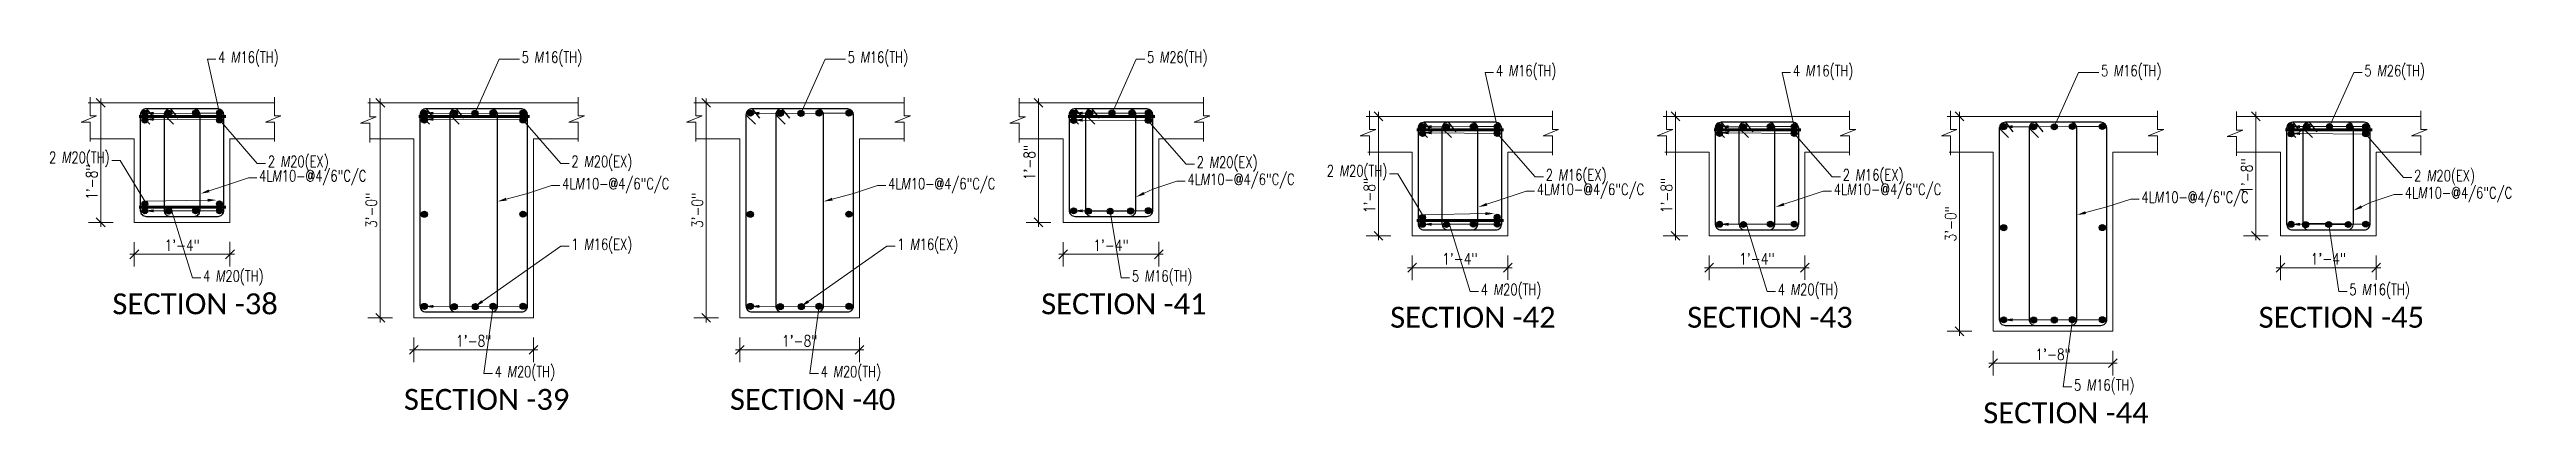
# Model space of a CAD drawing. Header units: inches. Extents: x 0 to 162649, y -36601 to -26324.
# Drawn here: x 157417.9 to 157832.3, y -36601.4 to -36538.8 of the extents above; entities that cross this region are included whole.
import ezdxf
from ezdxf import colors
from ezdxf.entities.mleader import LeaderData, LeaderLine
from ezdxf.math import Vec2, Vec3

# ---------------------------------------------------------------- set-up
doc = ezdxf.new("R2010")
doc.units = ezdxf.units.IN
doc.header["$MEASUREMENT"] = 0
for name, color, linetype, lineweight in [('Dim', 1, 'Continuous', 13), ('hatch', 252, 'Continuous', 0), ('OL_AR_Text', 140, 'Continuous', 5), ('Rein', 3, 'Continuous', 30), ('Stirrups', 191, 'Continuous', 25), ('TEXT', 7, 'Continuous', 9)]:
    doc.layers.add(name, color=color, linetype=linetype, lineweight=lineweight)
doc.styles.add('1-8 Annotative Text', font='calibri.ttf', dxfattribs={"height": 0.125})
doc.styles.add('DIM', font='simplex.shx', dxfattribs={"width": 0.75})
doc.styles.add('rmtext', font='romans.shx', dxfattribs={"width": 0.8})
doc.dimstyles.new('DIM-24', dxfattribs={"dimscale": 24, "dimtxt": 0.078125, "dimasz": 0.0625, "dimexe": 0.0625, "dimexo": 0.015625, "dimgap": 0.015625, "dimtad": 1, "dimdec": 1, "dimzin": 3, "dimdsep": 46, "dimlunit": 4, "dimtxsty": 'rmtext', "dimblk": 'OBLIQUE', "dimcen": 0.09375, "dimdle": 0.03125, "dimclrd": 1, "dimclre": 1, "dimclrt": 2, "dimadec": 0, "dimazin": 0, "dimtfac": 0.75, "dimtdec": 1, "dimtix": 1, "dimtmove": 0, "dimatfit": 3, "dimfxl": 0.0625, "dimfxlon": 1, "dimfrac": 1, "dimtolj": 1, "dimtzin": 0, "dimlwd": -1, "dimlwe": 5, "dimarcsym": 0})

msp = doc.modelspace()

# ---------------------------------------------------------------- texts
at = {"layer": 'OL_AR_Text', "char_height": 3.5, "width": 2.6734445e-317, "attachment_point": 1, "style": '1-8 Annotative Text'}
for s, insert in [('SECTION -38', (157428.41, -36579.65)), ('SECTION -41', (157583.8, -36579.65)), ('SECTION -42', (157642.19, -36581.9)), ('SECTION -43', (157691.88, -36581.9)), ('SECTION -45', (157787.49, -36581.9)), ('SECTION -39', (157477.19, -36595.65)), ('SECTION -40', (157531.73, -36595.65)), ('SECTION -44', (157741.42, -36597.9))]:
    msp.add_mtext(s, dxfattribs=dict(at, insert=insert))

# ---------------------------------------------------------------- blocks, each defined once
blk = doc.blocks.new('_Oblique')
for p, q in [((-0.49, -0.49), (0.49, 0.49)), ((0, -1.37), (0, 1.38))]:
    blk.add_line(p, q)
blk = doc.blocks.new('*D289')
at = {"layer": 'Defpoints', "color": 0, "transparency": 16777216}
for p in [(157432.08, -36567.75), (157448.08, -36567.75), (157448.08, -36573.1)]:
    blk.add_point(p, dxfattribs=at)
at = {"layer": 'Dim', "color": 1, "transparency": 16777216}
blk.add_line((157431.33, -36573.1), (157448.83, -36573.1), dxfattribs=at)
at = {"layer": 'Dim', "color": 1, "lineweight": 5, "transparency": 16777216}
for p, q in [((157432.08, -36571.6), (157432.08, -36574.6)), ((157448.08, -36571.6), (157448.08, -36574.6))]:
    blk.add_line(p, q, dxfattribs=at)
at = {"layer": 'Dim', "color": 1, "transparency": 16777216, "xscale": 1.5, "yscale": 1.5, "zscale": 1.5, "rotation": 180}
blk.add_blockref('_Oblique', (157432.08, -36573.1), dxfattribs=at)
at = {"layer": 'Dim', "color": 1, "transparency": 16777216, "xscale": 1.5, "yscale": 1.5, "zscale": 1.5}
blk.add_blockref('_Oblique', (157448.08, -36573.1), dxfattribs=at)
at = {"layer": 'Dim', "color": 2, "transparency": 16777216, "insert": (157440.08, -36571.61), "char_height": 1.875, "attachment_point": 5, "style": 'rmtext'}
blk.add_mtext('\\A1;1\'-4"', dxfattribs=at)
blk = doc.blocks.new('*D290')
at = {"layer": 'Defpoints', "color": 0, "transparency": 16777216}
for p in [(157426.45, -36547.75), (157432.08, -36547.75), (157432.08, -36567.75)]:
    blk.add_point(p, dxfattribs=at)
at = {"layer": 'Dim', "color": 1, "lineweight": 5, "transparency": 16777216}
for p, q in [((157427.95, -36547.75), (157424.95, -36547.75)), ((157427.95, -36567.75), (157424.95, -36567.75))]:
    blk.add_line(p, q, dxfattribs=at)
at = {"layer": 'Dim', "color": 1, "transparency": 16777216}
blk.add_line((157426.45, -36568.5), (157426.45, -36547), dxfattribs=at)
at = {"layer": 'Dim', "color": 1, "transparency": 16777216, "xscale": 1.5, "yscale": 1.5, "zscale": 1.5}
for p, rotation in [((157426.45, -36547.75), 90), ((157426.45, -36567.75), 270)]:
    blk.add_blockref('_Oblique', p, dxfattribs=dict(at, rotation=rotation))
at = {"layer": 'Dim', "color": 2, "transparency": 16777216, "insert": (157424.96, -36561.01), "char_height": 1.875, "attachment_point": 5, "rotation": 90, "style": 'rmtext'}
blk.add_mtext('\\A1;1\'-8"', dxfattribs=at)
blk = doc.blocks.new('*D468')
at = {"layer": 'Defpoints', "color": 0, "transparency": 16777216}
for p in [(157478.86, -36583.75), (157498.86, -36583.75), (157498.86, -36589.1)]:
    blk.add_point(p, dxfattribs=at)
at = {"layer": 'Dim', "color": 1, "lineweight": 5, "transparency": 16777216}
for p, q in [((157478.86, -36587.6), (157478.86, -36590.6)), ((157498.86, -36587.6), (157498.86, -36590.6))]:
    blk.add_line(p, q, dxfattribs=at)
at = {"layer": 'Dim', "color": 1, "transparency": 16777216}
blk.add_line((157478.11, -36589.1), (157499.61, -36589.1), dxfattribs=at)
at = {"layer": 'Dim', "color": 1, "transparency": 16777216, "xscale": 1.5, "yscale": 1.5, "zscale": 1.5, "rotation": 180}
blk.add_blockref('_Oblique', (157478.86, -36589.1), dxfattribs=at)
at = {"layer": 'Dim', "color": 1, "transparency": 16777216, "xscale": 1.5, "yscale": 1.5, "zscale": 1.5}
blk.add_blockref('_Oblique', (157498.86, -36589.1), dxfattribs=at)
at = {"layer": 'Dim', "color": 2, "transparency": 16777216, "insert": (157488.86, -36587.61), "char_height": 1.875, "attachment_point": 5, "style": 'rmtext'}
blk.add_mtext('\\A1;1\'-8"', dxfattribs=at)
blk = doc.blocks.new('*D469')
at = {"layer": 'Defpoints', "color": 0, "transparency": 16777216}
for p in [(157473.23, -36547.75), (157478.86, -36547.75), (157478.86, -36583.75)]:
    blk.add_point(p, dxfattribs=at)
at = {"layer": 'Dim', "color": 1, "lineweight": 5, "transparency": 16777216}
for p, q in [((157474.73, -36547.75), (157471.73, -36547.75)), ((157474.73, -36583.75), (157471.73, -36583.75))]:
    blk.add_line(p, q, dxfattribs=at)
at = {"layer": 'Dim', "color": 1, "transparency": 16777216}
blk.add_line((157473.23, -36584.5), (157473.23, -36547), dxfattribs=at)
at = {"layer": 'Dim', "color": 1, "transparency": 16777216, "xscale": 1.5, "yscale": 1.5, "zscale": 1.5}
for p, rotation in [((157473.23, -36547.75), 90), ((157473.23, -36583.75), 270)]:
    blk.add_blockref('_Oblique', p, dxfattribs=dict(at, rotation=rotation))
at = {"layer": 'Dim', "color": 2, "transparency": 16777216, "insert": (157471.74, -36565.75), "char_height": 1.875, "attachment_point": 5, "rotation": 90, "style": 'rmtext'}
blk.add_mtext('\\A1;3\'-0"', dxfattribs=at)
blk = doc.blocks.new('*D470')
at = {"layer": 'Defpoints', "color": 0, "transparency": 16777216}
for p in [(157533.4, -36583.75), (157553.4, -36583.75), (157553.4, -36589.1)]:
    blk.add_point(p, dxfattribs=at)
at = {"layer": 'Dim', "color": 1, "lineweight": 5, "transparency": 16777216}
for p, q in [((157533.4, -36587.6), (157533.4, -36590.6)), ((157553.4, -36587.6), (157553.4, -36590.6))]:
    blk.add_line(p, q, dxfattribs=at)
at = {"layer": 'Dim', "color": 1, "transparency": 16777216}
blk.add_line((157532.65, -36589.1), (157554.15, -36589.1), dxfattribs=at)
at = {"layer": 'Dim', "color": 1, "transparency": 16777216, "xscale": 1.5, "yscale": 1.5, "zscale": 1.5, "rotation": 180}
blk.add_blockref('_Oblique', (157533.4, -36589.1), dxfattribs=at)
at = {"layer": 'Dim', "color": 1, "transparency": 16777216, "xscale": 1.5, "yscale": 1.5, "zscale": 1.5}
blk.add_blockref('_Oblique', (157553.4, -36589.1), dxfattribs=at)
at = {"layer": 'Dim', "color": 2, "transparency": 16777216, "insert": (157543.4, -36587.61), "char_height": 1.875, "attachment_point": 5, "style": 'rmtext'}
blk.add_mtext('\\A1;1\'-8"', dxfattribs=at)
blk = doc.blocks.new('*D471')
at = {"layer": 'Defpoints', "color": 0, "transparency": 16777216}
for p in [(157527.77, -36547.75), (157533.4, -36547.75), (157533.4, -36583.75)]:
    blk.add_point(p, dxfattribs=at)
at = {"layer": 'Dim', "color": 1, "lineweight": 5, "transparency": 16777216}
for p, q in [((157529.27, -36547.75), (157526.27, -36547.75)), ((157529.27, -36583.75), (157526.27, -36583.75))]:
    blk.add_line(p, q, dxfattribs=at)
at = {"layer": 'Dim', "color": 1, "transparency": 16777216}
blk.add_line((157527.77, -36584.5), (157527.77, -36547), dxfattribs=at)
at = {"layer": 'Dim', "color": 1, "transparency": 16777216, "xscale": 1.5, "yscale": 1.5, "zscale": 1.5}
for p, rotation in [((157527.77, -36547.75), 90), ((157527.77, -36583.75), 270)]:
    blk.add_blockref('_Oblique', p, dxfattribs=dict(at, rotation=rotation))
at = {"layer": 'Dim', "color": 2, "transparency": 16777216, "insert": (157526.28, -36565.75), "char_height": 1.875, "attachment_point": 5, "rotation": 90, "style": 'rmtext'}
blk.add_mtext('\\A1;3\'-0"', dxfattribs=at)
blk = doc.blocks.new('*D472')
at = {"layer": 'Defpoints', "color": 0, "transparency": 16777216}
for p in [(157587.48, -36567.75), (157603.48, -36567.75), (157603.48, -36573.1)]:
    blk.add_point(p, dxfattribs=at)
at = {"layer": 'Dim', "color": 1, "transparency": 16777216}
blk.add_line((157586.73, -36573.1), (157604.23, -36573.1), dxfattribs=at)
at = {"layer": 'Dim', "color": 1, "lineweight": 5, "transparency": 16777216}
for p, q in [((157587.48, -36571.6), (157587.48, -36574.6)), ((157603.48, -36571.6), (157603.48, -36574.6))]:
    blk.add_line(p, q, dxfattribs=at)
at = {"layer": 'Dim', "color": 1, "transparency": 16777216, "xscale": 1.5, "yscale": 1.5, "zscale": 1.5, "rotation": 180}
blk.add_blockref('_Oblique', (157587.48, -36573.1), dxfattribs=at)
at = {"layer": 'Dim', "color": 1, "transparency": 16777216, "xscale": 1.5, "yscale": 1.5, "zscale": 1.5}
blk.add_blockref('_Oblique', (157603.48, -36573.1), dxfattribs=at)
at = {"layer": 'Dim', "color": 2, "transparency": 16777216, "insert": (157595.48, -36571.61), "char_height": 1.875, "attachment_point": 5, "style": 'rmtext'}
blk.add_mtext('\\A1;1\'-4"', dxfattribs=at)
blk = doc.blocks.new('*D473')
at = {"layer": 'Defpoints', "color": 0, "transparency": 16777216}
for p in [(157583.34, -36547.75), (157587.48, -36547.75), (157587.48, -36567.75)]:
    blk.add_point(p, dxfattribs=at)
at = {"layer": 'Dim', "color": 1, "lineweight": 5, "transparency": 16777216}
for p, q in [((157584.84, -36547.75), (157581.84, -36547.75)), ((157584.84, -36567.75), (157581.84, -36567.75))]:
    blk.add_line(p, q, dxfattribs=at)
at = {"layer": 'Dim', "color": 1, "transparency": 16777216}
blk.add_line((157583.34, -36568.5), (157583.34, -36547), dxfattribs=at)
at = {"layer": 'Dim', "color": 1, "transparency": 16777216, "xscale": 1.5, "yscale": 1.5, "zscale": 1.5}
for p, rotation in [((157583.34, -36547.75), 90), ((157583.34, -36567.75), 270)]:
    blk.add_blockref('_Oblique', p, dxfattribs=dict(at, rotation=rotation))
at = {"layer": 'Dim', "color": 2, "transparency": 16777216, "insert": (157581.84, -36557.75), "char_height": 1.875, "attachment_point": 5, "rotation": 90, "style": 'rmtext'}
blk.add_mtext('\\A1;1\'-8"', dxfattribs=at)
blk = doc.blocks.new('*D474')
at = {"layer": 'Defpoints', "color": 0, "transparency": 16777216}
for p in [(157645.86, -36570), (157661.86, -36570), (157661.86, -36575.35)]:
    blk.add_point(p, dxfattribs=at)
at = {"layer": 'Dim', "color": 1, "lineweight": 5, "transparency": 16777216}
for p, q in [((157645.86, -36573.85), (157645.86, -36576.85)), ((157661.86, -36573.85), (157661.86, -36576.85))]:
    blk.add_line(p, q, dxfattribs=at)
at = {"layer": 'Dim', "color": 1, "transparency": 16777216}
blk.add_line((157645.11, -36575.35), (157662.61, -36575.35), dxfattribs=at)
at = {"layer": 'Dim', "color": 1, "transparency": 16777216, "xscale": 1.5, "yscale": 1.5, "zscale": 1.5, "rotation": 180}
blk.add_blockref('_Oblique', (157645.86, -36575.35), dxfattribs=at)
at = {"layer": 'Dim', "color": 1, "transparency": 16777216, "xscale": 1.5, "yscale": 1.5, "zscale": 1.5}
blk.add_blockref('_Oblique', (157661.86, -36575.35), dxfattribs=at)
at = {"layer": 'Dim', "color": 2, "transparency": 16777216, "insert": (157653.86, -36573.86), "char_height": 1.875, "attachment_point": 5, "style": 'rmtext'}
blk.add_mtext('\\A1;1\'-4"', dxfattribs=at)
blk = doc.blocks.new('*D475')
at = {"layer": 'Defpoints', "color": 0, "transparency": 16777216}
for p in [(157640.23, -36550), (157645.86, -36550), (157645.86, -36570)]:
    blk.add_point(p, dxfattribs=at)
at = {"layer": 'Dim', "color": 1, "lineweight": 5, "transparency": 16777216}
for p, q in [((157641.73, -36550), (157638.73, -36550)), ((157641.73, -36570), (157638.73, -36570))]:
    blk.add_line(p, q, dxfattribs=at)
at = {"layer": 'Dim', "color": 1, "transparency": 16777216}
blk.add_line((157640.23, -36570.75), (157640.23, -36549.25), dxfattribs=at)
at = {"layer": 'Dim', "color": 1, "transparency": 16777216, "xscale": 1.5, "yscale": 1.5, "zscale": 1.5}
for p, rotation in [((157640.23, -36550), 90), ((157640.23, -36570), 270)]:
    blk.add_blockref('_Oblique', p, dxfattribs=dict(at, rotation=rotation))
at = {"layer": 'Dim', "color": 2, "transparency": 16777216, "insert": (157638.73, -36563.26), "char_height": 1.875, "attachment_point": 5, "rotation": 90, "style": 'rmtext'}
blk.add_mtext('\\A1;1\'-8"', dxfattribs=at)
blk = doc.blocks.new('*D476')
at = {"layer": 'Defpoints', "color": 0, "transparency": 16777216}
for p in [(157695.55, -36570), (157711.55, -36570), (157711.55, -36575.35)]:
    blk.add_point(p, dxfattribs=at)
at = {"layer": 'Dim', "color": 1, "lineweight": 5, "transparency": 16777216}
for p, q in [((157695.55, -36573.85), (157695.55, -36576.85)), ((157711.55, -36573.85), (157711.55, -36576.85))]:
    blk.add_line(p, q, dxfattribs=at)
at = {"layer": 'Dim', "color": 1, "transparency": 16777216}
blk.add_line((157694.8, -36575.35), (157712.3, -36575.35), dxfattribs=at)
at = {"layer": 'Dim', "color": 1, "transparency": 16777216, "xscale": 1.5, "yscale": 1.5, "zscale": 1.5, "rotation": 180}
blk.add_blockref('_Oblique', (157695.55, -36575.35), dxfattribs=at)
at = {"layer": 'Dim', "color": 1, "transparency": 16777216, "xscale": 1.5, "yscale": 1.5, "zscale": 1.5}
blk.add_blockref('_Oblique', (157711.55, -36575.35), dxfattribs=at)
at = {"layer": 'Dim', "color": 2, "transparency": 16777216, "insert": (157703.55, -36573.86), "char_height": 1.875, "attachment_point": 5, "style": 'rmtext'}
blk.add_mtext('\\A1;1\'-4"', dxfattribs=at)
blk = doc.blocks.new('*D477')
at = {"layer": 'Defpoints', "color": 0, "transparency": 16777216}
for p in [(157689.92, -36550), (157695.55, -36550), (157695.55, -36570)]:
    blk.add_point(p, dxfattribs=at)
at = {"layer": 'Dim', "color": 1, "lineweight": 5, "transparency": 16777216}
for p, q in [((157691.42, -36550), (157688.42, -36550)), ((157691.42, -36570), (157688.42, -36570))]:
    blk.add_line(p, q, dxfattribs=at)
at = {"layer": 'Dim', "color": 1, "transparency": 16777216}
blk.add_line((157689.92, -36570.75), (157689.92, -36549.25), dxfattribs=at)
at = {"layer": 'Dim', "color": 1, "transparency": 16777216, "xscale": 1.5, "yscale": 1.5, "zscale": 1.5}
for p, rotation in [((157689.92, -36550), 90), ((157689.92, -36570), 270)]:
    blk.add_blockref('_Oblique', p, dxfattribs=dict(at, rotation=rotation))
at = {"layer": 'Dim', "color": 2, "transparency": 16777216, "insert": (157688.43, -36563.26), "char_height": 1.875, "attachment_point": 5, "rotation": 90, "style": 'rmtext'}
blk.add_mtext('\\A1;1\'-8"', dxfattribs=at)
blk = doc.blocks.new('*D478')
at = {"layer": 'Defpoints', "color": 0, "transparency": 16777216}
for p in [(157743.09, -36586), (157763.09, -36586), (157763.09, -36591.35)]:
    blk.add_point(p, dxfattribs=at)
at = {"layer": 'Dim', "color": 1, "transparency": 16777216}
blk.add_line((157742.34, -36591.35), (157763.84, -36591.35), dxfattribs=at)
at = {"layer": 'Dim', "color": 1, "lineweight": 5, "transparency": 16777216}
for p, q in [((157743.09, -36589.85), (157743.09, -36592.85)), ((157763.09, -36589.85), (157763.09, -36592.85))]:
    blk.add_line(p, q, dxfattribs=at)
at = {"layer": 'Dim', "color": 1, "transparency": 16777216, "xscale": 1.5, "yscale": 1.5, "zscale": 1.5, "rotation": 180}
blk.add_blockref('_Oblique', (157743.09, -36591.35), dxfattribs=at)
at = {"layer": 'Dim', "color": 1, "transparency": 16777216, "xscale": 1.5, "yscale": 1.5, "zscale": 1.5}
blk.add_blockref('_Oblique', (157763.09, -36591.35), dxfattribs=at)
at = {"layer": 'Dim', "color": 2, "transparency": 16777216, "insert": (157753.09, -36589.86), "char_height": 1.875, "attachment_point": 5, "style": 'rmtext'}
blk.add_mtext('\\A1;1\'-8"', dxfattribs=at)
blk = doc.blocks.new('*D479')
at = {"layer": 'Defpoints', "color": 0, "transparency": 16777216}
for p in [(157737.46, -36550), (157743.09, -36550), (157743.09, -36586)]:
    blk.add_point(p, dxfattribs=at)
at = {"layer": 'Dim', "color": 1, "lineweight": 5, "transparency": 16777216}
for p, q in [((157738.96, -36550), (157735.96, -36550)), ((157738.96, -36586), (157735.96, -36586))]:
    blk.add_line(p, q, dxfattribs=at)
at = {"layer": 'Dim', "color": 1, "transparency": 16777216}
blk.add_line((157737.46, -36586.75), (157737.46, -36549.25), dxfattribs=at)
at = {"layer": 'Dim', "color": 1, "transparency": 16777216, "xscale": 1.5, "yscale": 1.5, "zscale": 1.5}
for p, rotation in [((157737.46, -36550), 90), ((157737.46, -36586), 270)]:
    blk.add_blockref('_Oblique', p, dxfattribs=dict(at, rotation=rotation))
at = {"layer": 'Dim', "color": 2, "transparency": 16777216, "insert": (157735.97, -36568), "char_height": 1.875, "attachment_point": 5, "rotation": 90, "style": 'rmtext'}
blk.add_mtext('\\A1;3\'-0"', dxfattribs=at)
blk = doc.blocks.new('*D480')
at = {"layer": 'Defpoints', "color": 0, "transparency": 16777216}
for p in [(157791.16, -36570), (157807.16, -36570), (157807.16, -36575.35)]:
    blk.add_point(p, dxfattribs=at)
at = {"layer": 'Dim', "color": 1, "lineweight": 5, "transparency": 16777216}
for p, q in [((157791.16, -36573.85), (157791.16, -36576.85)), ((157807.16, -36573.85), (157807.16, -36576.85))]:
    blk.add_line(p, q, dxfattribs=at)
at = {"layer": 'Dim', "color": 1, "transparency": 16777216}
blk.add_line((157790.41, -36575.35), (157807.91, -36575.35), dxfattribs=at)
at = {"layer": 'Dim', "color": 1, "transparency": 16777216, "xscale": 1.5, "yscale": 1.5, "zscale": 1.5, "rotation": 180}
blk.add_blockref('_Oblique', (157791.16, -36575.35), dxfattribs=at)
at = {"layer": 'Dim', "color": 1, "transparency": 16777216, "xscale": 1.5, "yscale": 1.5, "zscale": 1.5}
blk.add_blockref('_Oblique', (157807.16, -36575.35), dxfattribs=at)
at = {"layer": 'Dim', "color": 2, "transparency": 16777216, "insert": (157799.16, -36573.86), "char_height": 1.875, "attachment_point": 5, "style": 'rmtext'}
blk.add_mtext('\\A1;1\'-4"', dxfattribs=at)
blk = doc.blocks.new('*D481')
at = {"layer": 'Defpoints', "color": 0, "transparency": 16777216}
for p in [(157787.02, -36550), (157791.16, -36550), (157791.16, -36570)]:
    blk.add_point(p, dxfattribs=at)
at = {"layer": 'Dim', "color": 1, "lineweight": 5, "transparency": 16777216}
for p, q in [((157788.52, -36550), (157785.52, -36550)), ((157788.52, -36570), (157785.52, -36570))]:
    blk.add_line(p, q, dxfattribs=at)
at = {"layer": 'Dim', "color": 1, "transparency": 16777216}
blk.add_line((157787.02, -36570.75), (157787.02, -36549.25), dxfattribs=at)
at = {"layer": 'Dim', "color": 1, "transparency": 16777216, "xscale": 1.5, "yscale": 1.5, "zscale": 1.5}
for p, rotation in [((157787.02, -36550), 90), ((157787.02, -36570), 270)]:
    blk.add_blockref('_Oblique', p, dxfattribs=dict(at, rotation=rotation))
at = {"layer": 'Dim', "color": 2, "transparency": 16777216, "insert": (157785.53, -36560), "char_height": 1.875, "attachment_point": 5, "rotation": 90, "style": 'rmtext'}
blk.add_mtext('\\A1;1\'-8"', dxfattribs=at)

# ---------------------------------------------------------------- dimensions: what is measured, and where the dimension line sits
at = {"layer": 'Dim'}
for base, p1, p2, picture, middle in [((157426.45, -36547.75), (157432.08, -36567.75), (157432.08, -36547.75), '*D290', (157426.45, -36561.01)), ((157473.23, -36547.75), (157478.86, -36583.75), (157478.86, -36547.75), '*D469', (157473.23, -36565.75)), ((157527.77, -36547.75), (157533.4, -36583.75), (157533.4, -36547.75), '*D471', (157527.77, -36565.75)), ((157640.23, -36550), (157645.86, -36570), (157645.86, -36550), '*D475', (157640.23, -36563.26)), ((157689.92, -36550), (157695.55, -36570), (157695.55, -36550), '*D477', (157689.92, -36563.26)), ((157737.46, -36550), (157743.09, -36586), (157743.09, -36550), '*D479', (157737.46, -36568))]:
    dim = msp.add_linear_dim(base=base, p1=p1, p2=p2, angle=90, dimstyle='DIM-24', dxfattribs=at)
    dim.commit()
    dim.dimension.update_dxf_attribs({"geometry": picture, "text_midpoint": middle, "dimtype": 160})
for base, p1, p2, picture, middle in [((157583.34, -36547.75), (157587.48, -36567.75), (157587.48, -36547.75), '*D473', (157581.84, -36557.75)), ((157787.02, -36550), (157791.16, -36570), (157791.16, -36550), '*D481', (157785.53, -36560))]:
    dim = msp.add_linear_dim(base=base, p1=p1, p2=p2, angle=90, dimstyle='DIM-24', dxfattribs=at)
    dim.commit()
    dim.dimension.update_dxf_attribs({"geometry": picture, "text_midpoint": middle})
for base, p1, p2, picture, middle in [((157448.08, -36573.1), (157432.08, -36567.75), (157448.08, -36567.75), '*D289', (157440.08, -36571.61)), ((157603.48, -36573.1), (157587.48, -36567.75), (157603.48, -36567.75), '*D472', (157595.48, -36571.61)), ((157661.86, -36575.35), (157645.86, -36570), (157661.86, -36570), '*D474', (157653.86, -36573.86)), ((157711.55, -36575.35), (157695.55, -36570), (157711.55, -36570), '*D476', (157703.55, -36573.86)), ((157807.16, -36575.35), (157791.16, -36570), (157807.16, -36570), '*D480', (157799.16, -36573.86)), ((157498.86, -36589.1), (157478.86, -36583.75), (157498.86, -36583.75), '*D468', (157488.86, -36587.61)), ((157553.4, -36589.1), (157533.4, -36583.75), (157553.4, -36583.75), '*D470', (157543.4, -36587.61)), ((157763.09, -36591.35), (157743.09, -36586), (157763.09, -36586), '*D478', (157753.09, -36589.86))]:
    dim = msp.add_linear_dim(base=base, p1=p1, p2=p2, dimstyle='DIM-24', dxfattribs=at)
    dim.commit()
    dim.dimension.update_dxf_attribs({"geometry": picture, "text_midpoint": middle})

# ---------------------------------------------------------------- hatches: boundary and pattern name
at = {"layer": 'Rein'}
h = msp.add_hatch(color=256, dxfattribs=at)
h.dxf.hatch_style = 1
h.paths.add_polyline_path([(157434.34, -36549.47, 1), (157433.34, -36549.47, 1)])
h = msp.add_hatch(color=256, dxfattribs=at)
h.dxf.hatch_style = 1
h.paths.add_polyline_path([(157434.34, -36550.62, 1), (157433.34, -36550.62, 1)])
h = msp.add_hatch(color=256, dxfattribs=at)
h.dxf.hatch_style = 1
h.paths.add_polyline_path([(157438.34, -36549.5, 1), (157437.34, -36549.5, 1)])
h = msp.add_hatch(color=256, dxfattribs=at)
h.dxf.hatch_style = 1
h.paths.add_polyline_path([(157442.83, -36549.45, 1), (157441.83, -36549.45, 1)])
h = msp.add_hatch(color=256, dxfattribs=at)
h.dxf.hatch_style = 1
h.paths.add_polyline_path([(157446.83, -36549.45, 1), (157445.83, -36549.45, 1)])
h = msp.add_hatch(color=256, dxfattribs=at)
h.dxf.hatch_style = 1
h.paths.add_polyline_path([(157446.83, -36550.6, 1), (157445.83, -36550.6, 1)])
h = msp.add_hatch(color=256, dxfattribs=at)
h.dxf.hatch_style = 1
h.paths.add_polyline_path([(157481.11, -36549.47, 1), (157480.11, -36549.47, 1)])
h = msp.add_hatch(color=256, dxfattribs=at)
h.dxf.hatch_style = 1
h.paths.add_polyline_path([(157481.11, -36550.62, 1), (157480.11, -36550.62, 1)])
h = msp.add_hatch(color=256, dxfattribs=at)
h.dxf.hatch_style = 1
h.paths.add_polyline_path([(157486.11, -36549.5, 1), (157485.11, -36549.5, 1)])
h = msp.add_hatch(color=256, dxfattribs=at)
h.dxf.hatch_style = 1
h.paths.add_polyline_path([(157489.57, -36549.5, 1), (157488.57, -36549.5, 1)])
h = msp.add_hatch(color=256, dxfattribs=at)
h.dxf.hatch_style = 1
h.paths.add_polyline_path([(157492.6, -36549.45, 1), (157491.6, -36549.45, 1)])
h = msp.add_hatch(color=256, dxfattribs=at)
h.dxf.hatch_style = 1
h.paths.add_polyline_path([(157497.6, -36549.45, 1), (157496.6, -36549.45, 1)])
h = msp.add_hatch(color=256, dxfattribs=at)
h.dxf.hatch_style = 1
h.paths.add_polyline_path([(157497.6, -36550.6, 1), (157496.6, -36550.6, 1)])
h = msp.add_hatch(color=256, dxfattribs=at)
h.dxf.hatch_style = 1
h.paths.add_polyline_path([(157535.65, -36549.47, 1), (157534.65, -36549.47, 1)])
h = msp.add_hatch(color=256, dxfattribs=at)
h.dxf.hatch_style = 1
h.paths.add_polyline_path([(157540.65, -36549.5, 1), (157539.65, -36549.5, 1)])
h = msp.add_hatch(color=256, dxfattribs=at)
h.dxf.hatch_style = 1
h.paths.add_polyline_path([(157544.11, -36549.5, 1), (157543.11, -36549.5, 1)])
h = msp.add_hatch(color=256, dxfattribs=at)
h.dxf.hatch_style = 1
h.paths.add_polyline_path([(157547.14, -36549.45, 1), (157546.14, -36549.45, 1)])
h = msp.add_hatch(color=256, dxfattribs=at)
h.dxf.hatch_style = 1
h.paths.add_polyline_path([(157552.14, -36549.45, 1), (157551.14, -36549.45, 1)])
h = msp.add_hatch(color=256, dxfattribs=at)
h.dxf.hatch_style = 1
h.paths.add_polyline_path([(157589.73, -36549.47, 1), (157588.73, -36549.47, 1)])
h = msp.add_hatch(color=256, dxfattribs=at)
h.dxf.hatch_style = 1
h.paths.add_polyline_path([(157589.73, -36550.69, 1), (157588.73, -36550.69, 1)])
h = msp.add_hatch(color=256, dxfattribs=at)
h.dxf.hatch_style = 1
h.paths.add_polyline_path([(157592.4, -36549.47, 1), (157591.4, -36549.47, 1)])
h = msp.add_hatch(color=256, dxfattribs=at)
h.dxf.hatch_style = 1
h.paths.add_polyline_path([(157596.16, -36549.45, 1), (157595.16, -36549.45, 1)])
h = msp.add_hatch(color=256, dxfattribs=at)
h.dxf.hatch_style = 1
h.paths.add_polyline_path([(157599.51, -36549.45, 1), (157598.51, -36549.45, 1)])
h = msp.add_hatch(color=256, dxfattribs=at)
h.dxf.hatch_style = 1
h.paths.add_polyline_path([(157602.22, -36549.45, 1), (157601.22, -36549.45, 1)])
h = msp.add_hatch(color=256, dxfattribs=at)
h.dxf.hatch_style = 1
h.paths.add_polyline_path([(157602.22, -36550.67, 1), (157601.22, -36550.67, 1)])
h = msp.add_hatch(color=256, dxfattribs=at)
h.dxf.hatch_style = 1
h.paths.add_polyline_path([(157648.11, -36551.72, 1), (157647.11, -36551.72, 1)])
h = msp.add_hatch(color=256, dxfattribs=at)
h.dxf.hatch_style = 1
h.paths.add_polyline_path([(157648.11, -36552.87, 1), (157647.11, -36552.87, 1)])
h = msp.add_hatch(color=256, dxfattribs=at)
h.dxf.hatch_style = 1
h.paths.add_polyline_path([(157652.11, -36551.76, 1), (157651.11, -36551.76, 1)])
h = msp.add_hatch(color=256, dxfattribs=at)
h.dxf.hatch_style = 1
h.paths.add_polyline_path([(157656.6, -36551.7, 1), (157655.6, -36551.7, 1)])
h = msp.add_hatch(color=256, dxfattribs=at)
h.dxf.hatch_style = 1
h.paths.add_polyline_path([(157660.6, -36551.7, 1), (157659.6, -36551.7, 1)])
h = msp.add_hatch(color=256, dxfattribs=at)
h.dxf.hatch_style = 1
h.paths.add_polyline_path([(157660.6, -36552.85, 1), (157659.6, -36552.85, 1)])
h = msp.add_hatch(color=256, dxfattribs=at)
h.dxf.hatch_style = 1
h.paths.add_polyline_path([(157697.8, -36551.72, 1), (157696.8, -36551.72, 1)])
h = msp.add_hatch(color=256, dxfattribs=at)
h.dxf.hatch_style = 1
h.paths.add_polyline_path([(157697.8, -36552.87, 1), (157696.8, -36552.87, 1)])
h = msp.add_hatch(color=256, dxfattribs=at)
h.dxf.hatch_style = 1
h.paths.add_polyline_path([(157701.8, -36551.76, 1), (157700.8, -36551.76, 1)])
h = msp.add_hatch(color=256, dxfattribs=at)
h.dxf.hatch_style = 1
h.paths.add_polyline_path([(157706.29, -36551.7, 1), (157705.29, -36551.7, 1)])
h = msp.add_hatch(color=256, dxfattribs=at)
h.dxf.hatch_style = 1
h.paths.add_polyline_path([(157710.29, -36551.7, 1), (157709.29, -36551.7, 1)])
h = msp.add_hatch(color=256, dxfattribs=at)
h.dxf.hatch_style = 1
h.paths.add_polyline_path([(157710.29, -36552.85, 1), (157709.29, -36552.85, 1)])
h = msp.add_hatch(color=256, dxfattribs=at)
h.dxf.hatch_style = 1
h.paths.add_polyline_path([(157745.34, -36551.72, 1), (157744.34, -36551.72, 1)])
h = msp.add_hatch(color=256, dxfattribs=at)
h.dxf.hatch_style = 1
h.paths.add_polyline_path([(157750.34, -36551.76, 1), (157749.34, -36551.76, 1)])
h = msp.add_hatch(color=256, dxfattribs=at)
h.dxf.hatch_style = 1
h.paths.add_polyline_path([(157753.8, -36551.76, 1), (157752.8, -36551.76, 1)])
h = msp.add_hatch(color=256, dxfattribs=at)
h.dxf.hatch_style = 1
h.paths.add_polyline_path([(157756.83, -36551.7, 1), (157755.83, -36551.7, 1)])
h = msp.add_hatch(color=256, dxfattribs=at)
h.dxf.hatch_style = 1
h.paths.add_polyline_path([(157761.83, -36551.7, 1), (157760.83, -36551.7, 1)])
h = msp.add_hatch(color=256, dxfattribs=at)
h.dxf.hatch_style = 1
h.paths.add_polyline_path([(157793.42, -36551.72, 1), (157792.42, -36551.72, 1)])
h = msp.add_hatch(color=256, dxfattribs=at)
h.dxf.hatch_style = 1
h.paths.add_polyline_path([(157793.42, -36552.94, 1), (157792.42, -36552.94, 1)])
h = msp.add_hatch(color=256, dxfattribs=at)
h.dxf.hatch_style = 1
h.paths.add_polyline_path([(157796.09, -36551.72, 1), (157795.09, -36551.72, 1)])
h = msp.add_hatch(color=256, dxfattribs=at)
h.dxf.hatch_style = 1
h.paths.add_polyline_path([(157799.84, -36551.7, 1), (157798.84, -36551.7, 1)])
h = msp.add_hatch(color=256, dxfattribs=at)
h.dxf.hatch_style = 1
h.paths.add_polyline_path([(157803.19, -36551.7, 1), (157802.19, -36551.7, 1)])
h = msp.add_hatch(color=256, dxfattribs=at)
h.dxf.hatch_style = 1
h.paths.add_polyline_path([(157805.91, -36551.7, 1), (157804.91, -36551.7, 1)])
h = msp.add_hatch(color=256, dxfattribs=at)
h.dxf.hatch_style = 1
h.paths.add_polyline_path([(157805.91, -36552.92, 1), (157804.91, -36552.92, 1)])
h = msp.add_hatch(color=256, dxfattribs=at)
h.dxf.hatch_style = 1
h.paths.add_polyline_path([(157434.34, -36564.68, 1), (157433.34, -36564.68, 1)])
h = msp.add_hatch(color=256, dxfattribs=at)
h.dxf.hatch_style = 1
h.paths.add_polyline_path([(157434.34, -36565.83, 1), (157433.34, -36565.83, 1)])
h = msp.add_hatch(color=256, dxfattribs=at)
h.dxf.hatch_style = 1
h.paths.add_polyline_path([(157438.34, -36565.86, 1), (157437.34, -36565.86, 1)])
h = msp.add_hatch(color=256, dxfattribs=at)
h.dxf.hatch_style = 1
h.paths.add_polyline_path([(157442.83, -36565.81, 1), (157441.83, -36565.81, 1)])
h = msp.add_hatch(color=256, dxfattribs=at)
h.dxf.hatch_style = 1
h.paths.add_polyline_path([(157446.83, -36564.66, 1), (157445.83, -36564.66, 1)])
h = msp.add_hatch(color=256, dxfattribs=at)
h.dxf.hatch_style = 1
h.paths.add_polyline_path([(157446.83, -36565.81, 1), (157445.83, -36565.81, 1)])
h = msp.add_hatch(color=256, dxfattribs=at)
h.dxf.hatch_style = 1
h.paths.add_polyline_path([(157481.11, -36566.4, 1), (157480.11, -36566.4, 1)])
h = msp.add_hatch(color=256, dxfattribs=at)
h.dxf.hatch_style = 1
h.paths.add_polyline_path([(157497.6, -36566.38, 1), (157496.6, -36566.38, 1)])
h = msp.add_hatch(color=256, dxfattribs=at)
h.dxf.hatch_style = 1
h.paths.add_polyline_path([(157535.65, -36566.4, 1), (157534.65, -36566.4, 1)])
h = msp.add_hatch(color=256, dxfattribs=at)
h.dxf.hatch_style = 1
h.paths.add_polyline_path([(157552.14, -36566.38, 1), (157551.14, -36566.38, 1)])
h = msp.add_hatch(color=256, dxfattribs=at)
h.dxf.hatch_style = 1
h.paths.add_polyline_path([(157589.73, -36565.83, 1), (157588.73, -36565.83, 1)])
h = msp.add_hatch(color=256, dxfattribs=at)
h.dxf.hatch_style = 1
h.paths.add_polyline_path([(157592.18, -36565.89, 1), (157591.18, -36565.89, 1)])
h = msp.add_hatch(color=256, dxfattribs=at)
h.dxf.hatch_style = 1
h.paths.add_polyline_path([(157595.85, -36565.89, 1), (157594.85, -36565.89, 1)])
h = msp.add_hatch(color=256, dxfattribs=at)
h.dxf.hatch_style = 1
h.paths.add_polyline_path([(157599.28, -36565.86, 1), (157598.28, -36565.86, 1)])
h = msp.add_hatch(color=256, dxfattribs=at)
h.dxf.hatch_style = 1
h.paths.add_polyline_path([(157602.22, -36565.81, 1), (157601.22, -36565.81, 1)])
h = msp.add_hatch(color=256, dxfattribs=at)
h.dxf.hatch_style = 1
h.paths.add_polyline_path([(157648.11, -36566.93, 1), (157647.11, -36566.93, 1)])
h = msp.add_hatch(color=256, dxfattribs=at)
h.dxf.hatch_style = 1
h.paths.add_polyline_path([(157660.6, -36566.91, 1), (157659.6, -36566.91, 1)])
h = msp.add_hatch(color=256, dxfattribs=at)
h.dxf.hatch_style = 1
h.paths.add_polyline_path([(157648.11, -36568.08, 1), (157647.11, -36568.08, 1)])
h = msp.add_hatch(color=256, dxfattribs=at)
h.dxf.hatch_style = 1
h.paths.add_polyline_path([(157652.11, -36568.11, 1), (157651.11, -36568.11, 1)])
h = msp.add_hatch(color=256, dxfattribs=at)
h.dxf.hatch_style = 1
h.paths.add_polyline_path([(157656.6, -36568.06, 1), (157655.6, -36568.06, 1)])
h = msp.add_hatch(color=256, dxfattribs=at)
h.dxf.hatch_style = 1
h.paths.add_polyline_path([(157660.6, -36568.06, 1), (157659.6, -36568.06, 1)])
h = msp.add_hatch(color=256, dxfattribs=at)
h.dxf.hatch_style = 1
h.paths.add_polyline_path([(157697.8, -36568.08, 1), (157696.8, -36568.08, 1)])
h = msp.add_hatch(color=256, dxfattribs=at)
h.dxf.hatch_style = 1
h.paths.add_polyline_path([(157701.8, -36568.11, 1), (157700.8, -36568.11, 1)])
h = msp.add_hatch(color=256, dxfattribs=at)
h.dxf.hatch_style = 1
h.paths.add_polyline_path([(157706.29, -36568.06, 1), (157705.29, -36568.06, 1)])
h = msp.add_hatch(color=256, dxfattribs=at)
h.dxf.hatch_style = 1
h.paths.add_polyline_path([(157710.29, -36568.06, 1), (157709.29, -36568.06, 1)])
h = msp.add_hatch(color=256, dxfattribs=at)
h.dxf.hatch_style = 1
h.paths.add_polyline_path([(157745.34, -36568.65, 1), (157744.34, -36568.65, 1)])
h = msp.add_hatch(color=256, dxfattribs=at)
h.dxf.hatch_style = 1
h.paths.add_polyline_path([(157761.83, -36568.63, 1), (157760.83, -36568.63, 1)])
h = msp.add_hatch(color=256, dxfattribs=at)
h.dxf.hatch_style = 1
h.paths.add_polyline_path([(157793.42, -36568.08, 1), (157792.42, -36568.08, 1)])
h = msp.add_hatch(color=256, dxfattribs=at)
h.dxf.hatch_style = 1
h.paths.add_polyline_path([(157795.87, -36568.14, 1), (157794.87, -36568.14, 1)])
h = msp.add_hatch(color=256, dxfattribs=at)
h.dxf.hatch_style = 1
h.paths.add_polyline_path([(157799.71, -36568.11, 1), (157798.71, -36568.11, 1)])
h = msp.add_hatch(color=256, dxfattribs=at)
h.dxf.hatch_style = 1
h.paths.add_polyline_path([(157802.97, -36568.11, 1), (157801.97, -36568.11, 1)])
h = msp.add_hatch(color=256, dxfattribs=at)
h.dxf.hatch_style = 1
h.paths.add_polyline_path([(157805.91, -36568.06, 1), (157804.91, -36568.06, 1)])
h = msp.add_hatch(color=256, dxfattribs=at)
h.dxf.hatch_style = 1
h.paths.add_polyline_path([(157481.11, -36581.83, 1), (157480.11, -36581.83, 1)])
h = msp.add_hatch(color=256, dxfattribs=at)
h.dxf.hatch_style = 1
h.paths.add_polyline_path([(157486.11, -36581.86, 1), (157485.11, -36581.86, 1)])
h = msp.add_hatch(color=256, dxfattribs=at)
h.dxf.hatch_style = 1
h.paths.add_polyline_path([(157489.64, -36581.86, 1), (157488.64, -36581.86, 1)])
h = msp.add_hatch(color=256, dxfattribs=at)
h.dxf.hatch_style = 1
h.paths.add_polyline_path([(157492.6, -36581.81, 1), (157491.6, -36581.81, 1)])
h = msp.add_hatch(color=256, dxfattribs=at)
h.dxf.hatch_style = 1
h.paths.add_polyline_path([(157497.6, -36581.81, 1), (157496.6, -36581.81, 1)])
h = msp.add_hatch(color=256, dxfattribs=at)
h.dxf.hatch_style = 1
h.paths.add_polyline_path([(157535.65, -36581.83, 1), (157534.65, -36581.83, 1)])
h = msp.add_hatch(color=256, dxfattribs=at)
h.dxf.hatch_style = 1
h.paths.add_polyline_path([(157540.65, -36581.86, 1), (157539.65, -36581.86, 1)])
h = msp.add_hatch(color=256, dxfattribs=at)
h.dxf.hatch_style = 1
h.paths.add_polyline_path([(157544.18, -36581.86, 1), (157543.18, -36581.86, 1)])
h = msp.add_hatch(color=256, dxfattribs=at)
h.dxf.hatch_style = 1
h.paths.add_polyline_path([(157547.14, -36581.81, 1), (157546.14, -36581.81, 1)])
h = msp.add_hatch(color=256, dxfattribs=at)
h.dxf.hatch_style = 1
h.paths.add_polyline_path([(157552.14, -36581.81, 1), (157551.14, -36581.81, 1)])
h = msp.add_hatch(color=256, dxfattribs=at)
h.dxf.hatch_style = 1
h.paths.add_polyline_path([(157745.34, -36584.08, 1), (157744.34, -36584.08, 1)])
h = msp.add_hatch(color=256, dxfattribs=at)
h.dxf.hatch_style = 1
h.paths.add_polyline_path([(157750.34, -36584.11, 1), (157749.34, -36584.11, 1)])
h = msp.add_hatch(color=256, dxfattribs=at)
h.dxf.hatch_style = 1
h.paths.add_polyline_path([(157753.8, -36584.11, 1), (157752.8, -36584.11, 1)])
h = msp.add_hatch(color=256, dxfattribs=at)
h.dxf.hatch_style = 1
h.paths.add_polyline_path([(157756.83, -36584.06, 1), (157755.83, -36584.06, 1)])
h = msp.add_hatch(color=256, dxfattribs=at)
h.dxf.hatch_style = 1
h.paths.add_polyline_path([(157761.83, -36584.06, 1), (157760.83, -36584.06, 1)])

# ---------------------------------------------------------------- linework, layer by layer
at = {"layer": 'Dim', "lineweight": 60}
for p, q in [((157432.9, -36550), (157447.4, -36550)), ((157479.68, -36550), (157498.18, -36550)), ((157588.29, -36550), (157602.79, -36550)), ((157646.67, -36552.25), (157661.17, -36552.25)), ((157696.37, -36552.25), (157710.87, -36552.25)), ((157791.98, -36552.25), (157806.48, -36552.25)), ((157432.9, -36565.2), (157447.4, -36565.2)), ((157646.67, -36567.45), (157661.17, -36567.45))]:
    msp.add_line(p, q, dxfattribs=at)
at = {"layer": 'hatch'}
for p, q in [((157425.76, -36549.94), (157423.16, -36551)), ((157425.76, -36549.94), (157423.16, -36551)), ((157424.71, -36546.81), (157424.71, -36549.94)), ((157424.71, -36547.75), (157455.55, -36547.75)), ((157424.71, -36549.94), (157425.76, -36549.94)), ((157456.61, -36549.94), (157454.01, -36551)), ((157455.55, -36546.81), (157455.55, -36549.94)), ((157455.55, -36549.94), (157456.61, -36549.94)), ((157472.54, -36550.08), (157469.94, -36551.14)), ((157471.49, -36546.95), (157471.49, -36550.08)), ((157471.49, -36547.75), (157506.33, -36547.75)), ((157471.49, -36550.08), (157472.54, -36550.08)), ((157507.39, -36549.94), (157504.79, -36551)), ((157506.33, -36546.81), (157506.33, -36549.94)), ((157506.33, -36549.94), (157507.39, -36549.94)), ((157527.08, -36549.94), (157524.48, -36551)), ((157527.08, -36549.94), (157524.48, -36551)), ((157526.02, -36546.81), (157526.02, -36549.94)), ((157526.02, -36547.75), (157560.87, -36547.75)), ((157526.02, -36549.94), (157527.08, -36549.94)), ((157561.92, -36549.94), (157559.32, -36551)), ((157560.87, -36546.81), (157560.87, -36549.94)), ((157560.87, -36549.94), (157561.92, -36549.94)), ((157581.16, -36550.08), (157578.56, -36551.14)), ((157580.1, -36546.95), (157580.1, -36550.08)), ((157580.1, -36547.75), (157610.94, -36547.75)), ((157580.1, -36550.08), (157581.16, -36550.08)), ((157612, -36549.94), (157609.4, -36551)), ((157610.94, -36546.81), (157610.94, -36549.94)), ((157610.94, -36549.94), (157612, -36549.94)), ((157638.48, -36550), (157669.33, -36550)), ((157638.73, -36549.06), (157638.73, -36552.19)), ((157669.33, -36549.06), (157669.33, -36552.19)), ((157688.17, -36550), (157719.02, -36550)), ((157688.42, -36549.06), (157688.42, -36552.19)), ((157719.02, -36549.06), (157719.02, -36552.19)), ((157735.71, -36550), (157770.56, -36550)), ((157735.96, -36549.06), (157735.96, -36552.19)), ((157770.56, -36549.06), (157770.56, -36552.19)), ((157783.79, -36549.2), (157783.79, -36552.33)), ((157783.79, -36550), (157814.63, -36550)), ((157814.63, -36549.06), (157814.63, -36552.19)), ((157423.16, -36551), (157424.71, -36551)), ((157424.71, -36551), (157424.71, -36554.24)), ((157424.71, -36553.75), (157432.08, -36553.75)), ((157432.08, -36553.75), (157432.08, -36567.75)), ((157448.08, -36553.75), (157448.08, -36567.75)), ((157448.08, -36553.75), (157455.55, -36553.75)), ((157454.01, -36551), (157455.55, -36551)), ((157455.55, -36551), (157455.55, -36554.24)), ((157469.94, -36551.14), (157471.49, -36551.14)), ((157471.49, -36551.14), (157471.49, -36554.38)), ((157471.49, -36553.75), (157478.86, -36553.75)), ((157478.86, -36553.75), (157478.86, -36583.75)), ((157498.86, -36553.75), (157498.86, -36583.75)), ((157498.86, -36553.75), (157506.33, -36553.75)), ((157504.79, -36551), (157506.33, -36551)), ((157506.33, -36551), (157506.33, -36554.24)), ((157524.48, -36551), (157526.02, -36551)), ((157526.02, -36551), (157526.02, -36554.24)), ((157526.02, -36553.75), (157533.4, -36553.75)), ((157533.4, -36553.75), (157533.4, -36583.75)), ((157553.4, -36553.75), (157553.4, -36583.75)), ((157553.4, -36553.75), (157560.87, -36553.75)), ((157559.32, -36551), (157560.87, -36551)), ((157560.87, -36551), (157560.87, -36554.24)), ((157578.56, -36551.14), (157580.1, -36551.14)), ((157580.1, -36551.14), (157580.1, -36554.38)), ((157580.1, -36553.75), (157587.48, -36553.75)), ((157587.48, -36553.75), (157587.48, -36567.75)), ((157603.48, -36553.75), (157603.48, -36567.75)), ((157603.48, -36553.75), (157610.94, -36553.75)), ((157609.4, -36551), (157610.94, -36551)), ((157610.94, -36551), (157610.94, -36554.24)), ((157639.78, -36552.19), (157637.18, -36553.25)), ((157639.78, -36552.19), (157637.18, -36553.25)), ((157637.18, -36553.25), (157638.73, -36553.25)), ((157638.73, -36552.19), (157639.78, -36552.19)), ((157638.73, -36553.25), (157638.73, -36556.49)), ((157670.38, -36552.19), (157667.78, -36553.25)), ((157667.78, -36553.25), (157669.33, -36553.25)), ((157669.33, -36552.19), (157670.38, -36552.19)), ((157669.33, -36553.25), (157669.33, -36556.49)), ((157689.48, -36552.19), (157686.88, -36553.25)), ((157689.48, -36552.19), (157686.88, -36553.25)), ((157686.88, -36553.25), (157688.42, -36553.25)), ((157688.42, -36552.19), (157689.48, -36552.19)), ((157688.42, -36553.25), (157688.42, -36556.49)), ((157720.08, -36552.19), (157717.48, -36553.25)), ((157717.48, -36553.25), (157719.02, -36553.25)), ((157719.02, -36552.19), (157720.08, -36552.19)), ((157719.02, -36553.25), (157719.02, -36556.49)), ((157737.01, -36552.19), (157734.41, -36553.25)), ((157737.01, -36552.19), (157734.41, -36553.25)), ((157734.41, -36553.25), (157735.96, -36553.25)), ((157735.96, -36552.19), (157737.01, -36552.19)), ((157735.96, -36553.25), (157735.96, -36556.49)), ((157771.61, -36552.19), (157769.01, -36553.25)), ((157769.01, -36553.25), (157770.56, -36553.25)), ((157770.56, -36552.19), (157771.61, -36552.19)), ((157770.56, -36553.25), (157770.56, -36556.49)), ((157784.84, -36552.33), (157782.24, -36553.39)), ((157782.24, -36553.39), (157783.79, -36553.39)), ((157783.79, -36552.33), (157784.84, -36552.33)), ((157783.79, -36553.39), (157783.79, -36556.63)), ((157815.69, -36552.19), (157813.09, -36553.25)), ((157813.09, -36553.25), (157814.63, -36553.25)), ((157814.63, -36552.19), (157815.69, -36552.19)), ((157814.63, -36553.25), (157814.63, -36556.49)), ((157638.48, -36556), (157645.86, -36556)), ((157645.86, -36556), (157645.86, -36570)), ((157661.86, -36556), (157661.86, -36570)), ((157661.86, -36556), (157669.33, -36556)), ((157688.17, -36556), (157695.55, -36556)), ((157695.55, -36556), (157695.55, -36570)), ((157711.55, -36556), (157711.55, -36570)), ((157711.55, -36556), (157719.02, -36556)), ((157735.71, -36556), (157743.09, -36556)), ((157743.09, -36556), (157743.09, -36586)), ((157763.09, -36556), (157763.09, -36586)), ((157763.09, -36556), (157770.56, -36556)), ((157783.79, -36556), (157791.16, -36556)), ((157791.16, -36556), (157791.16, -36570)), ((157807.16, -36556), (157807.16, -36570)), ((157807.16, -36556), (157814.63, -36556)), ((157432.08, -36567.75), (157448.08, -36567.75)), ((157587.48, -36567.75), (157603.48, -36567.75)), ((157645.86, -36570), (157661.86, -36570)), ((157695.55, -36570), (157711.55, -36570)), ((157791.16, -36570), (157807.16, -36570)), ((157478.86, -36583.75), (157498.86, -36583.75)), ((157533.4, -36583.75), (157553.4, -36583.75)), ((157743.09, -36586), (157763.09, -36586))]:
    msp.add_line(p, q, dxfattribs=at)
at = {"layer": 'Rein'}
for centre in [(157433.84, -36549.47), (157433.84, -36550.62), (157437.84, -36549.5), (157442.33, -36549.45), (157446.33, -36549.45), (157446.33, -36550.6), (157480.61, -36549.47), (157480.61, -36550.62), (157485.61, -36549.5), (157489.07, -36549.5), (157492.1, -36549.45), (157497.1, -36549.45), (157497.1, -36550.6), (157535.15, -36549.47), (157540.15, -36549.5), (157543.61, -36549.5), (157546.64, -36549.45), (157551.64, -36549.45), (157589.23, -36549.47), (157589.23, -36550.69), (157591.9, -36549.47), (157595.66, -36549.45), (157599.01, -36549.45), (157601.72, -36549.45), (157601.72, -36550.67), (157647.61, -36551.72), (157647.61, -36552.87), (157651.61, -36551.76), (157656.1, -36551.7), (157660.1, -36551.7), (157660.1, -36552.85), (157697.3, -36551.72), (157697.3, -36552.87), (157701.3, -36551.76), (157705.79, -36551.7), (157709.79, -36551.7), (157709.79, -36552.85), (157744.84, -36551.72), (157749.84, -36551.76), (157753.3, -36551.76), (157756.33, -36551.7), (157761.33, -36551.7), (157792.92, -36551.72), (157792.92, -36552.94), (157795.59, -36551.72), (157799.34, -36551.7), (157802.69, -36551.7), (157805.41, -36551.7), (157805.41, -36552.92), (157433.84, -36564.68), (157433.84, -36565.83), (157437.84, -36565.86), (157442.33, -36565.81), (157446.33, -36564.66), (157446.33, -36565.81), (157480.61, -36566.4), (157497.1, -36566.38), (157535.15, -36566.4), (157551.64, -36566.38), (157589.23, -36565.83), (157591.68, -36565.89), (157595.35, -36565.89), (157598.78, -36565.86), (157601.72, -36565.81), (157647.61, -36566.93), (157660.1, -36566.91), (157647.61, -36568.08), (157651.61, -36568.11), (157656.1, -36568.06), (157660.1, -36568.06), (157697.3, -36568.08), (157701.3, -36568.11), (157705.79, -36568.06), (157709.79, -36568.06), (157744.84, -36568.65), (157761.33, -36568.63), (157792.92, -36568.08), (157795.37, -36568.14), (157799.21, -36568.11), (157802.47, -36568.11), (157805.41, -36568.06), (157480.61, -36581.83), (157485.61, -36581.86), (157489.14, -36581.86), (157492.1, -36581.81), (157497.1, -36581.81), (157535.15, -36581.83), (157540.15, -36581.86), (157543.68, -36581.86), (157546.64, -36581.81), (157551.64, -36581.81), (157744.84, -36584.08), (157749.84, -36584.11), (157753.3, -36584.11), (157756.33, -36584.06), (157761.33, -36584.06)]:
    msp.add_circle(centre, 0.5, dxfattribs=at)
at = {"layer": 'Stirrups', "lineweight": 30}
for p, q in [((157433.08, -36549.75), (157434.66, -36551.31)), ((157434.12, -36548.75), (157435.38, -36550.32)), ((157437.08, -36549.75), (157438.66, -36551.31)), ((157438.12, -36548.75), (157439.38, -36550.32)), ((157479.86, -36549.75), (157481.44, -36551.31)), ((157480.9, -36548.75), (157482.16, -36550.32)), ((157484.86, -36549.75), (157486.44, -36551.31)), ((157485.9, -36548.75), (157487.16, -36550.32)), ((157534.4, -36549.75), (157535.98, -36551.31)), ((157535.43, -36548.75), (157536.7, -36550.32)), ((157539.4, -36549.75), (157540.98, -36551.31)), ((157540.43, -36548.75), (157541.7, -36550.32)), ((157588.48, -36549.75), (157590.05, -36551.31)), ((157589.51, -36548.75), (157590.77, -36550.32)), ((157591.22, -36549.75), (157592.79, -36551.31)), ((157592.25, -36548.75), (157593.51, -36550.32)), ((157646.86, -36552), (157648.43, -36553.56)), ((157647.89, -36551), (157649.16, -36552.57)), ((157650.86, -36552), (157652.43, -36553.56)), ((157651.89, -36551), (157653.16, -36552.57)), ((157696.55, -36552), (157698.13, -36553.56)), ((157697.59, -36551), (157698.85, -36552.57)), ((157700.55, -36552), (157702.13, -36553.56)), ((157701.59, -36551), (157702.85, -36552.57)), ((157744.09, -36552), (157745.66, -36553.56)), ((157745.12, -36551), (157746.39, -36552.57)), ((157749.09, -36552), (157750.66, -36553.56)), ((157750.12, -36551), (157751.39, -36552.57)), ((157792.16, -36552), (157793.74, -36553.56)), ((157793.2, -36551), (157794.46, -36552.57)), ((157794.9, -36552), (157796.48, -36553.56)), ((157795.94, -36551), (157797.2, -36552.57))]:
    msp.add_line(p, q, dxfattribs=at)
for points in [[(157434.08, -36566.75), (157446.08, -36566.75, 0.414214), (157447.08, -36565.75), (157447.08, -36549.75, 0.404381), (157446.12, -36548.75), (157434.12, -36548.75, 0.424115), (157433.08, -36549.75), (157433.08, -36565.75, 0.414214)], [(157438.08, -36566.75), (157442.08, -36566.75, 0.414214), (157443.08, -36565.75), (157443.08, -36549.75, 0.404381), (157442.12, -36548.75), (157438.12, -36548.75, 0.424115), (157437.08, -36549.75), (157437.08, -36565.75, 0.414214)], [(157480.86, -36582.75), (157496.86, -36582.75, 0.414214), (157497.86, -36581.75), (157497.86, -36549.75, 0.404381), (157496.9, -36548.75), (157480.9, -36548.75, 0.424115), (157479.86, -36549.75), (157479.86, -36581.75, 0.414214)], [(157485.86, -36582.75), (157491.86, -36582.75, 0.414214), (157492.86, -36581.75), (157492.86, -36549.75, 0.404381), (157491.9, -36548.75), (157485.9, -36548.75, 0.424115), (157484.86, -36549.75), (157484.86, -36581.75, 0.414214)], [(157535.4, -36582.75), (157551.4, -36582.75, 0.414214), (157552.4, -36581.75), (157552.4, -36549.75, 0.404381), (157551.43, -36548.75), (157535.43, -36548.75, 0.424115), (157534.4, -36549.75), (157534.4, -36581.75, 0.414214)], [(157540.4, -36582.75), (157546.4, -36582.75, 0.414214), (157547.4, -36581.75), (157547.4, -36549.75, 0.404381), (157546.43, -36548.75), (157540.43, -36548.75, 0.424115), (157539.4, -36549.75), (157539.4, -36581.75, 0.414214)], [(157589.48, -36566.75), (157601.48, -36566.75, 0.414214), (157602.48, -36565.75), (157602.48, -36549.75, 0.404381), (157601.51, -36548.75), (157589.51, -36548.75, 0.424115), (157588.48, -36549.75), (157588.48, -36565.75, 0.414214)], [(157592.22, -36566.75), (157598.65, -36566.75, 0.414214), (157599.65, -36565.75), (157599.65, -36549.75, 0.404381), (157598.68, -36548.75), (157592.25, -36548.75, 0.424115), (157591.22, -36549.75), (157591.22, -36565.75, 0.414214)], [(157647.86, -36569), (157659.86, -36569, 0.414214), (157660.86, -36568), (157660.86, -36552, 0.404381), (157659.89, -36551), (157647.89, -36551, 0.424115), (157646.86, -36552), (157646.86, -36568, 0.414214)], [(157651.86, -36569), (157655.86, -36569, 0.414214), (157656.86, -36568), (157656.86, -36552, 0.404381), (157655.89, -36551), (157651.89, -36551, 0.424115), (157650.86, -36552), (157650.86, -36568, 0.414214)], [(157697.55, -36569), (157709.55, -36569, 0.414214), (157710.55, -36568), (157710.55, -36552, 0.404381), (157709.59, -36551), (157697.59, -36551, 0.424115), (157696.55, -36552), (157696.55, -36568, 0.414214)], [(157701.55, -36569), (157705.55, -36569, 0.414214), (157706.55, -36568), (157706.55, -36552, 0.404381), (157705.59, -36551), (157701.59, -36551, 0.424115), (157700.55, -36552), (157700.55, -36568, 0.414214)], [(157745.09, -36585), (157761.09, -36585, 0.414214), (157762.09, -36584), (157762.09, -36552, 0.404381), (157761.12, -36551), (157745.12, -36551, 0.424115), (157744.09, -36552), (157744.09, -36584, 0.414214)], [(157750.09, -36585), (157756.09, -36585, 0.414214), (157757.09, -36584), (157757.09, -36552, 0.404381), (157756.12, -36551), (157750.12, -36551, 0.424115), (157749.09, -36552), (157749.09, -36584, 0.414214)], [(157793.16, -36569), (157805.16, -36569, 0.414214), (157806.16, -36568), (157806.16, -36552, 0.404381), (157805.2, -36551), (157793.2, -36551, 0.424115), (157792.16, -36552), (157792.16, -36568, 0.414214)], [(157795.9, -36569), (157802.34, -36569, 0.414214), (157803.34, -36568), (157803.34, -36552, 0.404381), (157802.37, -36551), (157795.94, -36551, 0.424115), (157794.9, -36552), (157794.9, -36568, 0.414214)]]:
    msp.add_lwpolyline(points, format="xyb", close=True, dxfattribs=at)

msp.set_redraw_order([(e.dxf.handle, doc.entitydb.next_handle()) for e in msp.query("TEXT MTEXT ATTDEF DIMENSION ARC_DIMENSION")])  # texts and dimensions are drawn at this point

# ---------------------------------------------------------------- leaders
at = {"layer": 'TEXT'}
ml = msp.add_multileader_mtext('Standard', dxfattribs=at)
ml.set_content('4 {\\Fgothici|c0;M}16(TH) ', color=256, style='DIM')
ml.set_leader_properties(color=1, linetype='ByLayer', lineweight=9)
ml.build(insert=Vec2(0, 0))
ml.multileader.update_dxf_attribs({"text_right_attachment_type": 2, "dogleg_length": 0.25, "arrow_head_size": 1.5, "scale": 32})
ctx = ml.context
ctx.base_point, ctx.scale, ctx.char_height, ctx.arrow_head_size, ctx.landing_gap_size, ctx.plane_origin = Vec3(157445.73, -36540.41), 32, 1.875, 1.5, 0.375, Vec3(157456.83, -36548.51)
ctx.right_attachment = 2
notes = []
notes.append((ctx, [(0, (1, 1, 0), (157444.33, -36540.41), (1, 0), 1.4, [(3, [(157433.84, -36549.47), (157437.84, -36549.5), (157442.33, -36549.45), (157446.33, -36549.45)], 0, [])])]))
ctx.mtext.insert, ctx.mtext.flow_direction = Vec3(157446.11, -36539.16), 5
ml = msp.add_multileader_mtext('Standard', dxfattribs=at)
ml.set_content('5 {\\Fgothici|c0;M}16(TH) ', color=256, style='DIM')
ml.set_leader_properties(color=1, linetype='ByLayer', lineweight=9)
ml.build(insert=Vec2(0, 0))
ml.multileader.update_dxf_attribs({"text_right_attachment_type": 2, "dogleg_length": 0.25, "arrow_head_size": 1.5, "scale": 32})
ctx = ml.context
ctx.base_point, ctx.scale, ctx.char_height, ctx.arrow_head_size, ctx.landing_gap_size, ctx.plane_origin = Vec3(157496.51, -36540.41), 32, 1.875, 1.5, 0.375, Vec3(157505.61, -36548.51)
ctx.right_attachment = 2
notes.append((ctx, [(0, (1, 1, 0), (157493.11, -36540.41), (1, 0), 3.4, [(4, [(157480.61, -36549.47), (157485.61, -36549.5), (157492.1, -36549.45), (157497.1, -36549.45), (157489.07, -36549.5)], 0, [])])]))
ctx.mtext.insert, ctx.mtext.flow_direction = Vec3(157496.88, -36539.16), 5
ml = msp.add_multileader_mtext('Standard', dxfattribs=at)
ml.set_content('5 {\\Fgothici|c0;M}16(TH) ', color=256, style='DIM')
ml.set_leader_properties(color=1, linetype='ByLayer', lineweight=9)
ml.build(insert=Vec2(0, 0))
ml.multileader.update_dxf_attribs({"text_right_attachment_type": 2, "dogleg_length": 0.25, "arrow_head_size": 1.5, "scale": 32})
ctx = ml.context
ctx.base_point, ctx.scale, ctx.char_height, ctx.arrow_head_size, ctx.landing_gap_size, ctx.plane_origin = Vec3(157551.05, -36540.41), 32, 1.875, 1.5, 0.375, Vec3(157560.15, -36548.51)
ctx.right_attachment = 2
notes.append((ctx, [(0, (1, 1, 0), (157547.64, -36540.41), (1, 0), 3.4, [(4, [(157535.15, -36549.47), (157540.15, -36549.5), (157546.64, -36549.45), (157551.64, -36549.45), (157543.61, -36549.5)], 0, [])])]))
ctx.mtext.insert, ctx.mtext.flow_direction = Vec3(157551.42, -36539.16), 5
ml = msp.add_multileader_mtext('Standard', dxfattribs=at)
ml.set_content('5 {\\Fgothici|c0;M}26(TH) ', color=256, style='DIM')
ml.set_leader_properties(color=1, linetype='ByLayer', lineweight=9)
ml.build(insert=Vec2(0, 0))
ml.multileader.update_dxf_attribs({"text_right_attachment_type": 2, "dogleg_length": 0.25, "arrow_head_size": 1.5, "scale": 32})
ctx = ml.context
ctx.base_point, ctx.scale, ctx.char_height, ctx.arrow_head_size, ctx.landing_gap_size, ctx.plane_origin = Vec3(157601.12, -36540.41), 32, 1.875, 1.5, 0.375, Vec3(157612.22, -36548.51)
ctx.right_attachment = 2
notes.append((ctx, [(0, (1, 1, 0), (157599.72, -36540.41), (1, 0), 1.4, [(4, [(157589.23, -36549.47), (157591.9, -36549.47), (157599.01, -36549.45), (157601.72, -36549.45), (157595.66, -36549.45)], 0, [])])]))
ctx.mtext.insert, ctx.mtext.flow_direction = Vec3(157601.5, -36539.16), 5
ml = msp.add_multileader_mtext('Standard', dxfattribs=at)
ml.set_content('4 {\\Fgothici|c0;M}16(TH) ', color=256, style='DIM')
ml.set_leader_properties(color=1, linetype='ByLayer', lineweight=9)
ml.build(insert=Vec2(0, 0))
ml.multileader.update_dxf_attribs({"text_right_attachment_type": 2, "dogleg_length": 0.25, "arrow_head_size": 1.5, "scale": 32})
ctx = ml.context
ctx.base_point, ctx.scale, ctx.char_height, ctx.arrow_head_size, ctx.landing_gap_size, ctx.plane_origin = Vec3(157659.5, -36542.66), 32, 1.875, 1.5, 0.375, Vec3(157670.61, -36550.76)
ctx.right_attachment = 2
notes.append((ctx, [(0, (1, 1, 0), (157658.1, -36542.66), (1, 0), 1.4, [(3, [(157647.61, -36551.72), (157651.61, -36551.76), (157656.1, -36551.7), (157660.1, -36551.7)], 0, [])])]))
ctx.mtext.insert, ctx.mtext.flow_direction = Vec3(157659.88, -36541.41), 5
ml = msp.add_multileader_mtext('Standard', dxfattribs=at)
ml.set_content('4 {\\Fgothici|c0;M}16(TH) ', color=256, style='DIM')
ml.set_leader_properties(color=1, linetype='ByLayer', lineweight=9)
ml.build(insert=Vec2(0, 0))
ml.multileader.update_dxf_attribs({"text_right_attachment_type": 2, "dogleg_length": 0.25, "arrow_head_size": 1.5, "scale": 32})
ctx = ml.context
ctx.base_point, ctx.scale, ctx.char_height, ctx.arrow_head_size, ctx.landing_gap_size, ctx.plane_origin = Vec3(157709.2, -36542.66), 32, 1.875, 1.5, 0.375, Vec3(157720.3, -36550.76)
ctx.right_attachment = 2
notes.append((ctx, [(0, (1, 1, 0), (157707.79, -36542.66), (1, 0), 1.4, [(3, [(157697.3, -36551.72), (157701.3, -36551.76), (157705.79, -36551.7), (157709.79, -36551.7)], 0, [])])]))
ctx.mtext.insert, ctx.mtext.flow_direction = Vec3(157709.57, -36541.41), 5
ml = msp.add_multileader_mtext('Standard', dxfattribs=at)
ml.set_content('5 {\\Fgothici|c0;M}16(TH) ', color=256, style='DIM')
ml.set_leader_properties(color=1, linetype='ByLayer', lineweight=9)
ml.build(insert=Vec2(0, 0))
ml.multileader.update_dxf_attribs({"text_right_attachment_type": 2, "dogleg_length": 0.25, "arrow_head_size": 1.5, "scale": 32})
ctx = ml.context
ctx.base_point, ctx.scale, ctx.char_height, ctx.arrow_head_size, ctx.landing_gap_size, ctx.plane_origin = Vec3(157760.74, -36542.66), 32, 1.875, 1.5, 0.375, Vec3(157769.84, -36550.76)
ctx.right_attachment = 2
notes.append((ctx, [(0, (1, 1, 0), (157757.33, -36542.66), (1, 0), 3.4, [(4, [(157744.84, -36551.72), (157749.84, -36551.76), (157756.33, -36551.7), (157761.33, -36551.7), (157753.3, -36551.76)], 0, [])])]))
ctx.mtext.insert, ctx.mtext.flow_direction = Vec3(157761.11, -36541.41), 5
ml = msp.add_multileader_mtext('Standard', dxfattribs=at)
ml.set_content('5 {\\Fgothici|c0;M}26(TH) ', color=256, style='DIM')
ml.set_leader_properties(color=1, linetype='ByLayer', lineweight=9)
ml.build(insert=Vec2(0, 0))
ml.multileader.update_dxf_attribs({"text_right_attachment_type": 2, "dogleg_length": 0.25, "arrow_head_size": 1.5, "scale": 32})
ctx = ml.context
ctx.base_point, ctx.scale, ctx.char_height, ctx.arrow_head_size, ctx.landing_gap_size, ctx.plane_origin = Vec3(157804.81, -36542.66), 32, 1.875, 1.5, 0.375, Vec3(157815.91, -36550.76)
ctx.right_attachment = 2
notes.append((ctx, [(0, (1, 1, 0), (157803.41, -36542.66), (1, 0), 1.4, [(4, [(157792.92, -36551.72), (157795.59, -36551.72), (157802.69, -36551.7), (157805.41, -36551.7), (157799.34, -36551.7)], 0, [])])]))
ctx.mtext.insert, ctx.mtext.flow_direction = Vec3(157805.19, -36541.41), 5
ml = msp.add_multileader_mtext('Standard', dxfattribs=at)
ml.set_content('2 {\\Fgothici|c0;M}20(EX) ', color=256, style='DIM')
ml.set_leader_properties(color=1, linetype='ByLayer', lineweight=9)
ml.build(insert=Vec2(0, 0))
ml.multileader.update_dxf_attribs({"text_right_attachment_type": 2, "dogleg_length": 0.25, "arrow_head_size": 1.5, "scale": 32})
ctx = ml.context
ctx.base_point, ctx.scale, ctx.char_height, ctx.arrow_head_size, ctx.landing_gap_size, ctx.plane_origin = Vec3(157454.06, -36557.87), 32, 1.875, 1.5, 0.375, Vec3(157454.87, -36555.82)
ctx.right_attachment = 2
notes.append((ctx, [(0, (1, 1, 0), (157452.65, -36557.87), (1, 0), 1.4, [(3, [(157433.84, -36550.49), (157446.33, -36550.6)], 0, [])])]))
ctx.mtext.insert, ctx.mtext.flow_direction = Vec3(157454.43, -36556.62), 5
ml = msp.add_multileader_mtext('Standard', dxfattribs=at)
ml.set_content('2 {\\Fgothici|c0;M}20(EX) ', color=256, style='DIM')
ml.set_leader_properties(color=1, linetype='ByLayer', lineweight=9)
ml.build(insert=Vec2(0, 0))
ml.multileader.update_dxf_attribs({"text_right_attachment_type": 2, "dogleg_length": 0.25, "arrow_head_size": 1.5, "scale": 32})
ctx = ml.context
ctx.base_point, ctx.scale, ctx.char_height, ctx.arrow_head_size, ctx.landing_gap_size, ctx.plane_origin = Vec3(157504.84, -36557.87), 32, 1.875, 1.5, 0.375, Vec3(157503.65, -36555.82)
ctx.right_attachment = 2
notes.append((ctx, [(0, (1, 1, 0), (157503.43, -36557.87), (1, 0), 1.4, [(3, [(157480.61, -36550.49), (157497.1, -36550.6)], 0, [])])]))
ctx.mtext.insert, ctx.mtext.flow_direction = Vec3(157505.21, -36556.62), 5
ml = msp.add_multileader_mtext('Standard', dxfattribs=at)
ml.set_content('2 {\\Fgothici|c0;M}20(EX) ', color=256, style='DIM')
ml.set_leader_properties(color=1, linetype='ByLayer', lineweight=9)
ml.build(insert=Vec2(0, 0))
ml.multileader.update_dxf_attribs({"text_right_attachment_type": 2, "dogleg_length": 0.25, "arrow_head_size": 1.5, "scale": 32})
ctx = ml.context
ctx.base_point, ctx.scale, ctx.char_height, ctx.arrow_head_size, ctx.landing_gap_size, ctx.plane_origin = Vec3(157609.45, -36558), 32, 1.875, 1.5, 0.375, Vec3(157610.26, -36555.95)
ctx.right_attachment = 2
notes.append((ctx, [(0, (1, 1, 0), (157608.05, -36558), (1, 0), 1.4, [(3, [(157589.23, -36550.62), (157601.72, -36550.73)], 0, [])])]))
ctx.mtext.insert, ctx.mtext.flow_direction = Vec3(157609.82, -36556.75), 5
ml = msp.add_multileader_mtext('Standard', dxfattribs=at)
ml.set_content('2 {\\Fgothici|c0;M}16(EX) ', color=256, style='DIM')
ml.set_leader_properties(color=1, linetype='ByLayer', lineweight=9)
ml.build(insert=Vec2(0, 0))
ml.multileader.update_dxf_attribs({"text_right_attachment_type": 2, "dogleg_length": 0.25, "arrow_head_size": 1.5, "scale": 32})
ctx = ml.context
ctx.base_point, ctx.scale, ctx.char_height, ctx.arrow_head_size, ctx.landing_gap_size, ctx.plane_origin = Vec3(157667.83, -36560.12), 32, 1.875, 1.5, 0.375, Vec3(157668.64, -36558.07)
ctx.right_attachment = 2
notes.append((ctx, [(0, (1, 1, 0), (157666.43, -36560.12), (1, 0), 1.4, [(3, [(157647.61, -36552.74), (157660.1, -36552.85)], 0, [])])]))
ctx.mtext.insert, ctx.mtext.flow_direction = Vec3(157668.21, -36558.87), 5
ml = msp.add_multileader_mtext('Standard', dxfattribs=at)
ml.set_content('2 {\\Fgothici|c0;M}16(EX) ', color=256, style='DIM')
ml.set_leader_properties(color=1, linetype='ByLayer', lineweight=9)
ml.build(insert=Vec2(0, 0))
ml.multileader.update_dxf_attribs({"text_right_attachment_type": 2, "dogleg_length": 0.25, "arrow_head_size": 1.5, "scale": 32})
ctx = ml.context
ctx.base_point, ctx.scale, ctx.char_height, ctx.arrow_head_size, ctx.landing_gap_size, ctx.plane_origin = Vec3(157717.53, -36560.12), 32, 1.875, 1.5, 0.375, Vec3(157718.34, -36558.07)
ctx.right_attachment = 2
notes.append((ctx, [(0, (1, 1, 0), (157716.12, -36560.12), (1, 0), 1.4, [(3, [(157697.3, -36552.74), (157709.79, -36552.85)], 0, [])])]))
ctx.mtext.insert, ctx.mtext.flow_direction = Vec3(157717.9, -36558.87), 5
ml = msp.add_multileader_mtext('Standard', dxfattribs=at)
ml.set_content('2 {\\Fgothici|c0;M}20(EX) ', color=256, style='DIM')
ml.set_leader_properties(color=1, linetype='ByLayer', lineweight=9)
ml.build(insert=Vec2(0, 0))
ml.multileader.update_dxf_attribs({"text_right_attachment_type": 2, "dogleg_length": 0.25, "arrow_head_size": 1.5, "scale": 32})
ctx = ml.context
ctx.base_point, ctx.scale, ctx.char_height, ctx.arrow_head_size, ctx.landing_gap_size, ctx.plane_origin = Vec3(157813.14, -36560.25), 32, 1.875, 1.5, 0.375, Vec3(157813.95, -36558.2)
ctx.right_attachment = 2
notes.append((ctx, [(0, (1, 1, 0), (157811.73, -36560.25), (1, 0), 1.4, [(3, [(157792.92, -36552.87), (157805.41, -36552.98)], 0, [])])]))
ctx.mtext.insert, ctx.mtext.flow_direction = Vec3(157813.51, -36559), 5
ml = msp.add_multileader_mtext('Standard', dxfattribs=at)
ml.set_content('2 {\\Fgothici|c0;M}20(TH) ', color=256, style='DIM')
ml.set_leader_properties(color=1, linetype='ByLayer', lineweight=9)
ml.build(insert=Vec2(0, 0))
ml.multileader.update_dxf_attribs({"text_right_attachment_type": 2, "dogleg_length": 0.25, "arrow_head_size": 1.5, "scale": 32})
ctx = ml.context
ctx.base_point, ctx.scale, ctx.char_height, ctx.arrow_head_size, ctx.landing_gap_size, ctx.plane_origin = Vec3(157416.44, -36557.19), 32, 1.875, 1.5, 0.375, Vec3(157456.82, -36563.27)
ctx.right_attachment, ctx.text_align_type = 2, 2
notes.append((ctx, [(1, (1, 1, 0), (157429.71, -36557.37), (-1, 0), 1.4, [(3, [(157445.85, -36564.02), (157433.83, -36564.23)], 0, [])])]))
ctx.mtext.insert, ctx.mtext.alignment, ctx.mtext.flow_direction = Vec3(157427.94, -36555.94), 3, 5
ml = msp.add_multileader_mtext('Standard', dxfattribs=at)
ml.set_content('2 {\\Fgothici|c0;M}20(TH) ', color=256, style='DIM')
ml.set_leader_properties(color=1, linetype='ByLayer', lineweight=9)
ml.build(insert=Vec2(0, 0))
ml.multileader.update_dxf_attribs({"text_right_attachment_type": 2, "dogleg_length": 0.25, "arrow_head_size": 1.5, "scale": 32})
ctx = ml.context
ctx.base_point, ctx.scale, ctx.char_height, ctx.arrow_head_size, ctx.landing_gap_size, ctx.plane_origin = Vec3(157630.22, -36559.44), 32, 1.875, 1.5, 0.375, Vec3(157670.6, -36565.52)
ctx.right_attachment, ctx.text_align_type = 2, 2
notes.append((ctx, [(1, (1, 1, 0), (157643.49, -36559.62), (-1, 0), 1.4, [(3, [(157659.63, -36566.27), (157647.6, -36566.48)], 0, [])])]))
ctx.mtext.insert, ctx.mtext.alignment, ctx.mtext.flow_direction = Vec3(157641.71, -36558.19), 3, 5
ml = msp.add_multileader_mtext('Standard', dxfattribs=at)
ml.set_content('4L{\\Fgothici|c0;M}10-@4/6"C/C ', color=256, style='DIM')
ml.set_leader_properties(color=1, linetype='ByLayer', lineweight=9)
ml.build(insert=Vec2(0, 0))
ml.multileader.update_dxf_attribs({"text_right_attachment_type": 2, "dogleg_length": 0.25, "arrow_head_size": 1.5, "scale": 32})
ctx = ml.context
ctx.base_point, ctx.scale, ctx.char_height, ctx.arrow_head_size, ctx.landing_gap_size, ctx.plane_origin = Vec3(157452.57, -36560.29), 32, 1.875, 1.5, 0.375, Vec3(157463.11, -36570.04)
ctx.right_attachment = 2
notes.append((ctx, [(0, (1, 1, 0), (157451.17, -36560.29), (1, 0), 1.4, [(1, [(157443.17, -36562.95), (157447.17, -36561.62)], 0, [])])]))
ctx.mtext.insert, ctx.mtext.flow_direction = Vec3(157452.95, -36559.04), 5
ml = msp.add_multileader_mtext('Standard', dxfattribs=at)
ml.set_content('4L{\\Fgothici|c0;M}10-@4/6"C/C ', color=256, style='DIM')
ml.set_leader_properties(color=1, linetype='ByLayer', lineweight=9)
ml.build(insert=Vec2(0, 0))
ml.multileader.update_dxf_attribs({"text_right_attachment_type": 2, "dogleg_length": 0.25, "arrow_head_size": 1.5, "scale": 32})
ctx = ml.context
ctx.base_point, ctx.scale, ctx.char_height, ctx.arrow_head_size, ctx.landing_gap_size, ctx.plane_origin = Vec3(157503.27, -36561.59), 32, 1.875, 1.5, 0.375, Vec3(157511.8, -36571.35)
ctx.right_attachment = 2
notes.append((ctx, [(0, (1, 1, 0), (157501.86, -36561.59), (1, 0), 1.4, [(1, [(157492.86, -36564.26), (157497.86, -36562.93)], 0, [])])]))
ctx.mtext.insert, ctx.mtext.flow_direction = Vec3(157503.64, -36560.34), 5
ml = msp.add_multileader_mtext('Standard', dxfattribs=at)
ml.set_content('4L{\\Fgothici|c0;M}10-@4/6"C/C ', color=256, style='DIM')
ml.set_leader_properties(color=1, linetype='ByLayer', lineweight=9)
ml.build(insert=Vec2(0, 0))
ml.multileader.update_dxf_attribs({"text_right_attachment_type": 2, "dogleg_length": 0.25, "arrow_head_size": 1.5, "scale": 32})
ctx = ml.context
ctx.base_point, ctx.scale, ctx.char_height, ctx.arrow_head_size, ctx.landing_gap_size, ctx.plane_origin = Vec3(157557.8, -36561.59), 32, 1.875, 1.5, 0.375, Vec3(157566.34, -36571.35)
ctx.right_attachment = 2
notes.append((ctx, [(0, (1, 1, 0), (157556.4, -36561.59), (1, 0), 1.4, [(1, [(157547.4, -36564.26), (157552.4, -36562.93)], 0, [])])]))
ctx.mtext.insert, ctx.mtext.flow_direction = Vec3(157558.18, -36560.34), 5
ml = msp.add_multileader_mtext('Standard', dxfattribs=at)
ml.set_content('4L{\\Fgothici|c0;M}10-@4/6"C/C ', color=256, style='DIM')
ml.set_leader_properties(color=1, linetype='ByLayer', lineweight=9)
ml.build(insert=Vec2(0, 0))
ml.multileader.update_dxf_attribs({"text_right_attachment_type": 2, "dogleg_length": 0.25, "arrow_head_size": 1.5, "scale": 32})
ctx = ml.context
ctx.base_point, ctx.scale, ctx.char_height, ctx.arrow_head_size, ctx.landing_gap_size, ctx.plane_origin = Vec3(157607.88, -36560.86), 32, 1.875, 1.5, 0.375, Vec3(157618.42, -36570.61)
ctx.right_attachment = 2
notes.append((ctx, [(0, (1, 1, 0), (157606.48, -36560.86), (1, 0), 1.4, [(1, [(157599.65, -36563.52), (157602.48, -36562.19)], 0, [])])]))
ctx.mtext.insert, ctx.mtext.flow_direction = Vec3(157608.26, -36559.61), 5
ml = msp.add_multileader_mtext('Standard', dxfattribs=at)
ml.set_content('4L{\\Fgothici|c0;M}10-@4/6"C/C ', color=256, style='DIM')
ml.set_leader_properties(color=1, linetype='ByLayer', lineweight=9)
ml.build(insert=Vec2(0, 0))
ml.multileader.update_dxf_attribs({"text_right_attachment_type": 2, "dogleg_length": 0.25, "arrow_head_size": 1.5, "scale": 32})
ctx = ml.context
ctx.base_point, ctx.scale, ctx.char_height, ctx.arrow_head_size, ctx.landing_gap_size, ctx.plane_origin = Vec3(157666.35, -36562.54), 32, 1.875, 1.5, 0.375, Vec3(157676.88, -36572.29)
ctx.right_attachment = 2
notes.append((ctx, [(0, (1, 1, 0), (157664.94, -36562.54), (1, 0), 1.4, [(1, [(157656.94, -36565.2), (157660.94, -36563.87)], 0, [])])]))
ctx.mtext.insert, ctx.mtext.flow_direction = Vec3(157666.72, -36561.29), 5
ml = msp.add_multileader_mtext('Standard', dxfattribs=at)
ml.set_content('4L{\\Fgothici|c0;M}10-@4/6"C/C ', color=256, style='DIM')
ml.set_leader_properties(color=1, linetype='ByLayer', lineweight=9)
ml.build(insert=Vec2(0, 0))
ml.multileader.update_dxf_attribs({"text_right_attachment_type": 2, "dogleg_length": 0.25, "arrow_head_size": 1.5, "scale": 32})
ctx = ml.context
ctx.base_point, ctx.scale, ctx.char_height, ctx.arrow_head_size, ctx.landing_gap_size, ctx.plane_origin = Vec3(157716.04, -36562.54), 32, 1.875, 1.5, 0.375, Vec3(157726.58, -36572.29)
ctx.right_attachment = 2
notes.append((ctx, [(0, (1, 1, 0), (157714.64, -36562.54), (1, 0), 1.4, [(1, [(157706.64, -36565.2), (157710.64, -36563.87)], 0, [])])]))
ctx.mtext.insert, ctx.mtext.flow_direction = Vec3(157716.42, -36561.29), 5
ml = msp.add_multileader_mtext('Standard', dxfattribs=at)
ml.set_content('4L{\\Fgothici|c0;M}10-@4/6"C/C ', color=256, style='DIM')
ml.set_leader_properties(color=1, linetype='ByLayer', lineweight=9)
ml.build(insert=Vec2(0, 0))
ml.multileader.update_dxf_attribs({"text_right_attachment_type": 2, "dogleg_length": 0.25, "arrow_head_size": 1.5, "scale": 32})
ctx = ml.context
ctx.base_point, ctx.scale, ctx.char_height, ctx.arrow_head_size, ctx.landing_gap_size, ctx.plane_origin = Vec3(157767.49, -36563.85), 32, 1.875, 1.5, 0.375, Vec3(157776.03, -36573.6)
ctx.right_attachment = 2
notes.append((ctx, [(0, (1, 1, 0), (157766.09, -36563.85), (1, 0), 1.4, [(1, [(157757.09, -36566.51), (157762.09, -36565.18)], 0, [])])]))
ctx.mtext.insert, ctx.mtext.flow_direction = Vec3(157767.87, -36562.6), 5
ml = msp.add_multileader_mtext('Standard', dxfattribs=at)
ml.set_content('4L{\\Fgothici|c0;M}10-@4/6"C/C ', color=256, style='DIM')
ml.set_leader_properties(color=1, linetype='ByLayer', lineweight=9)
ml.build(insert=Vec2(0, 0))
ml.multileader.update_dxf_attribs({"text_right_attachment_type": 2, "dogleg_length": 0.25, "arrow_head_size": 1.5, "scale": 32})
ctx = ml.context
ctx.base_point, ctx.scale, ctx.char_height, ctx.arrow_head_size, ctx.landing_gap_size, ctx.plane_origin = Vec3(157811.57, -36563.11), 32, 1.875, 1.5, 0.375, Vec3(157822.1, -36572.86)
ctx.right_attachment = 2
notes.append((ctx, [(0, (1, 1, 0), (157810.16, -36563.11), (1, 0), 1.4, [(1, [(157803.34, -36565.77), (157806.16, -36564.44)], 0, [])])]))
ctx.mtext.insert, ctx.mtext.flow_direction = Vec3(157811.94, -36561.86), 5
ml = msp.add_multileader_mtext('Standard', dxfattribs=at)
ml.set_content('4 {\\Fgothici|c0;M}20(TH) ', color=256, style='DIM')
ml.set_leader_properties(color=1, linetype='ByLayer', lineweight=9)
ml.build(insert=Vec2(0, 0))
ml.multileader.update_dxf_attribs({"text_right_attachment_type": 2, "dogleg_length": 0.25, "arrow_head_size": 1.5, "scale": 32})
ctx = ml.context
ctx.base_point, ctx.scale, ctx.char_height, ctx.arrow_head_size, ctx.landing_gap_size, ctx.plane_origin = Vec3(157443.21, -36577.06), 32, 1.875, 1.5, 0.375, Vec3(157454.87, -36575.01)
ctx.right_attachment = 2
notes.append((ctx, [(0, (1, 1, 0), (157441.8, -36577.06), (1, 0), 1.4, [(1, [(157433.84, -36565.83), (157446.33, -36565.81), (157442.33, -36565.81), (157438.34, -36565.86)], 0, [])])]))
ctx.mtext.insert, ctx.mtext.flow_direction = Vec3(157443.58, -36575.81), 5
ml = msp.add_multileader_mtext('Standard', dxfattribs=at)
ml.set_content('5 {\\Fgothici|c0;M}16(TH) ', color=256, style='DIM')
ml.set_leader_properties(color=1, linetype='ByLayer', lineweight=9)
ml.build(insert=Vec2(0, 0))
ml.multileader.update_dxf_attribs({"text_right_attachment_type": 2, "dogleg_length": 0.25, "arrow_head_size": 1.5, "scale": 32})
ctx = ml.context
ctx.base_point, ctx.scale, ctx.char_height, ctx.arrow_head_size, ctx.landing_gap_size, ctx.plane_origin = Vec3(157598.6, -36577.06), 32, 1.875, 1.5, 0.375, Vec3(157610.26, -36575.01)
ctx.right_attachment = 2
notes.append((ctx, [(0, (1, 1, 0), (157597.2, -36577.06), (1, 0), 1.4, [(4, [(157589.23, -36565.83), (157601.72, -36565.81), (157591.68, -36565.89), (157598.78, -36565.86), (157595.35, -36565.89)], 0, [])])]))
ctx.mtext.insert, ctx.mtext.flow_direction = Vec3(157598.98, -36575.81), 5
ml = msp.add_multileader_mtext('Standard', dxfattribs=at)
ml.set_content('1 {\\Fgothici|c0;M}16(EX) ', color=256, style='DIM')
ml.set_leader_properties(color=1, linetype='ByLayer', lineweight=9)
ml.build(insert=Vec2(0, 0))
ml.multileader.update_dxf_attribs({"text_right_attachment_type": 2, "dogleg_length": 0.25, "arrow_head_size": 1.5, "scale": 32})
ctx = ml.context
ctx.base_point, ctx.scale, ctx.char_height, ctx.arrow_head_size, ctx.landing_gap_size, ctx.plane_origin = Vec3(157504.84, -36571.74), 32, 1.875, 1.5, 0.375, Vec3(157503.65, -36569.7)
ctx.right_attachment = 2
notes.append((ctx, [(0, (1, 1, 0), (157503.43, -36571.74), (1, 0), 1.4, [(3, [(157489.05, -36581.86)], 0, [])])]))
ctx.mtext.insert, ctx.mtext.flow_direction = Vec3(157505.21, -36570.49), 5
ml = msp.add_multileader_mtext('Standard', dxfattribs=at)
ml.set_content('1 {\\Fgothici|c0;M}16(EX) ', color=256, style='DIM')
ml.set_leader_properties(color=1, linetype='ByLayer', lineweight=9)
ml.build(insert=Vec2(0, 0))
ml.multileader.update_dxf_attribs({"text_right_attachment_type": 2, "dogleg_length": 0.25, "arrow_head_size": 1.5, "scale": 32})
ctx = ml.context
ctx.base_point, ctx.scale, ctx.char_height, ctx.arrow_head_size, ctx.landing_gap_size, ctx.plane_origin = Vec3(157559.37, -36571.74), 32, 1.875, 1.5, 0.375, Vec3(157558.19, -36569.7)
ctx.right_attachment = 2
notes.append((ctx, [(0, (1, 1, 0), (157557.97, -36571.74), (1, 0), 1.4, [(3, [(157543.59, -36581.86)], 0, [])])]))
ctx.mtext.insert, ctx.mtext.flow_direction = Vec3(157559.75, -36570.49), 5
ml = msp.add_multileader_mtext('Standard', dxfattribs=at)
ml.set_content('4 {\\Fgothici|c0;M}20(TH) ', color=256, style='DIM')
ml.set_leader_properties(color=1, linetype='ByLayer', lineweight=9)
ml.build(insert=Vec2(0, 0))
ml.multileader.update_dxf_attribs({"text_right_attachment_type": 2, "dogleg_length": 0.25, "arrow_head_size": 1.5, "scale": 32})
ctx = ml.context
ctx.base_point, ctx.scale, ctx.char_height, ctx.arrow_head_size, ctx.landing_gap_size, ctx.plane_origin = Vec3(157656.98, -36579.31), 32, 1.875, 1.5, 0.375, Vec3(157668.64, -36577.26)
ctx.right_attachment = 2
notes.append((ctx, [(0, (1, 1, 0), (157655.58, -36579.31), (1, 0), 1.4, [(1, [(157647.61, -36568.08), (157660.1, -36568.06), (157656.1, -36568.06), (157652.11, -36568.11)], 0, [])])]))
ctx.mtext.insert, ctx.mtext.flow_direction = Vec3(157657.36, -36578.06), 5
ml = msp.add_multileader_mtext('Standard', dxfattribs=at)
ml.set_content('4 {\\Fgothici|c0;M}20(TH) ', color=256, style='DIM')
ml.set_leader_properties(color=1, linetype='ByLayer', lineweight=9)
ml.build(insert=Vec2(0, 0))
ml.multileader.update_dxf_attribs({"text_right_attachment_type": 2, "dogleg_length": 0.25, "arrow_head_size": 1.5, "scale": 32})
ctx = ml.context
ctx.base_point, ctx.scale, ctx.char_height, ctx.arrow_head_size, ctx.landing_gap_size, ctx.plane_origin = Vec3(157706.68, -36579.31), 32, 1.875, 1.5, 0.375, Vec3(157718.34, -36577.26)
ctx.right_attachment = 2
notes.append((ctx, [(0, (1, 1, 0), (157705.27, -36579.31), (1, 0), 1.4, [(1, [(157697.3, -36568.08), (157709.79, -36568.06), (157705.79, -36568.06), (157701.8, -36568.11)], 0, [])])]))
ctx.mtext.insert, ctx.mtext.flow_direction = Vec3(157707.05, -36578.06), 5
ml = msp.add_multileader_mtext('Standard', dxfattribs=at)
ml.set_content('5 {\\Fgothici|c0;M}16(TH) ', color=256, style='DIM')
ml.set_leader_properties(color=1, linetype='ByLayer', lineweight=9)
ml.build(insert=Vec2(0, 0))
ml.multileader.update_dxf_attribs({"text_right_attachment_type": 2, "dogleg_length": 0.25, "arrow_head_size": 1.5, "scale": 32})
ctx = ml.context
ctx.base_point, ctx.scale, ctx.char_height, ctx.arrow_head_size, ctx.landing_gap_size, ctx.plane_origin = Vec3(157802.29, -36579.31), 32, 1.875, 1.5, 0.375, Vec3(157813.95, -36577.26)
ctx.right_attachment = 2
notes.append((ctx, [(0, (1, 1, 0), (157800.89, -36579.31), (1, 0), 1.4, [(4, [(157792.92, -36568.08), (157805.41, -36568.06), (157795.82, -36567.91), (157802.47, -36568.11), (157799.21, -36568.11)], 0, [])])]))
ctx.mtext.insert, ctx.mtext.flow_direction = Vec3(157802.66, -36578.06), 5
ml = msp.add_multileader_mtext('Standard', dxfattribs=at)
ml.set_content('4 {\\Fgothici|c0;M}20(TH) ', color=256, style='DIM')
ml.set_leader_properties(color=1, linetype='ByLayer', lineweight=9)
ml.build(insert=Vec2(0, 0))
ml.multileader.update_dxf_attribs({"text_right_attachment_type": 2, "dogleg_length": 0.25, "arrow_head_size": 1.5, "scale": 32})
ctx = ml.context
ctx.base_point, ctx.scale, ctx.char_height, ctx.arrow_head_size, ctx.landing_gap_size, ctx.plane_origin = Vec3(157491.99, -36593.06), 32, 1.875, 1.5, 0.375, Vec3(157503.65, -36575.01)
ctx.right_attachment = 2
notes.append((ctx, [(0, (1, 1, 0), (157490.58, -36593.06), (1, 0), 1.4, [(2, [(157480.61, -36581.83), (157497.1, -36581.81), (157486.11, -36581.86), (157492.1, -36581.81)], 0, [])])]))
ctx.mtext.insert, ctx.mtext.flow_direction = Vec3(157492.36, -36591.81), 5
ml = msp.add_multileader_mtext('Standard', dxfattribs=at)
ml.set_content('4 {\\Fgothici|c0;M}20(TH) ', color=256, style='DIM')
ml.set_leader_properties(color=1, linetype='ByLayer', lineweight=9)
ml.build(insert=Vec2(0, 0))
ml.multileader.update_dxf_attribs({"text_right_attachment_type": 2, "dogleg_length": 0.25, "arrow_head_size": 1.5, "scale": 32})
ctx = ml.context
ctx.base_point, ctx.scale, ctx.char_height, ctx.arrow_head_size, ctx.landing_gap_size, ctx.plane_origin = Vec3(157546.53, -36593.06), 32, 1.875, 1.5, 0.375, Vec3(157558.19, -36575.01)
ctx.right_attachment = 2
notes.append((ctx, [(0, (1, 1, 0), (157545.12, -36593.06), (1, 0), 1.4, [(2, [(157535.15, -36581.83), (157551.64, -36581.81), (157540.65, -36581.86), (157546.64, -36581.81)], 0, [])])]))
ctx.mtext.insert, ctx.mtext.flow_direction = Vec3(157546.9, -36591.81), 5
ml = msp.add_multileader_mtext('Standard', dxfattribs=at)
ml.set_content('5 {\\Fgothici|c0;M}16(TH) ', color=256, style='DIM')
ml.set_leader_properties(color=1, linetype='ByLayer', lineweight=9)
ml.build(insert=Vec2(0, 0))
ml.multileader.update_dxf_attribs({"text_right_attachment_type": 2, "dogleg_length": 0.25, "arrow_head_size": 1.5, "scale": 32})
ctx = ml.context
ctx.base_point, ctx.scale, ctx.char_height, ctx.arrow_head_size, ctx.landing_gap_size, ctx.plane_origin = Vec3(157756.21, -36595.31), 32, 1.875, 1.5, 0.375, Vec3(157767.87, -36577.26)
ctx.right_attachment = 2
notes.append((ctx, [(0, (1, 1, 0), (157754.81, -36595.31), (1, 0), 1.4, [(2, [(157744.84, -36584.08), (157761.33, -36584.06), (157750.34, -36584.11), (157756.33, -36584.06)], 0, [])])]))
ctx.mtext.insert, ctx.mtext.flow_direction = Vec3(157756.59, -36594.06), 5
for ctx, leaders in notes:
    for number, flags, end, landing, length, lines in leaders:
        leader = LeaderData()
        leader.index, (leader.has_last_leader_line, leader.has_dogleg_vector, leader.attachment_direction) = number, flags
        leader.last_leader_point, leader.dogleg_vector, leader.dogleg_length = Vec3(end), Vec3(landing), length
        for number, points, colour, breaks in lines:
            line = LeaderLine()
            line.index, line.vertices, line.color, line.breaks = number, Vec3.list(points), colors.encode_raw_color(colour), breaks
            leader.lines.append(line)
        ctx.leaders.append(leader)

doc.saveas('drawing.dxf')
